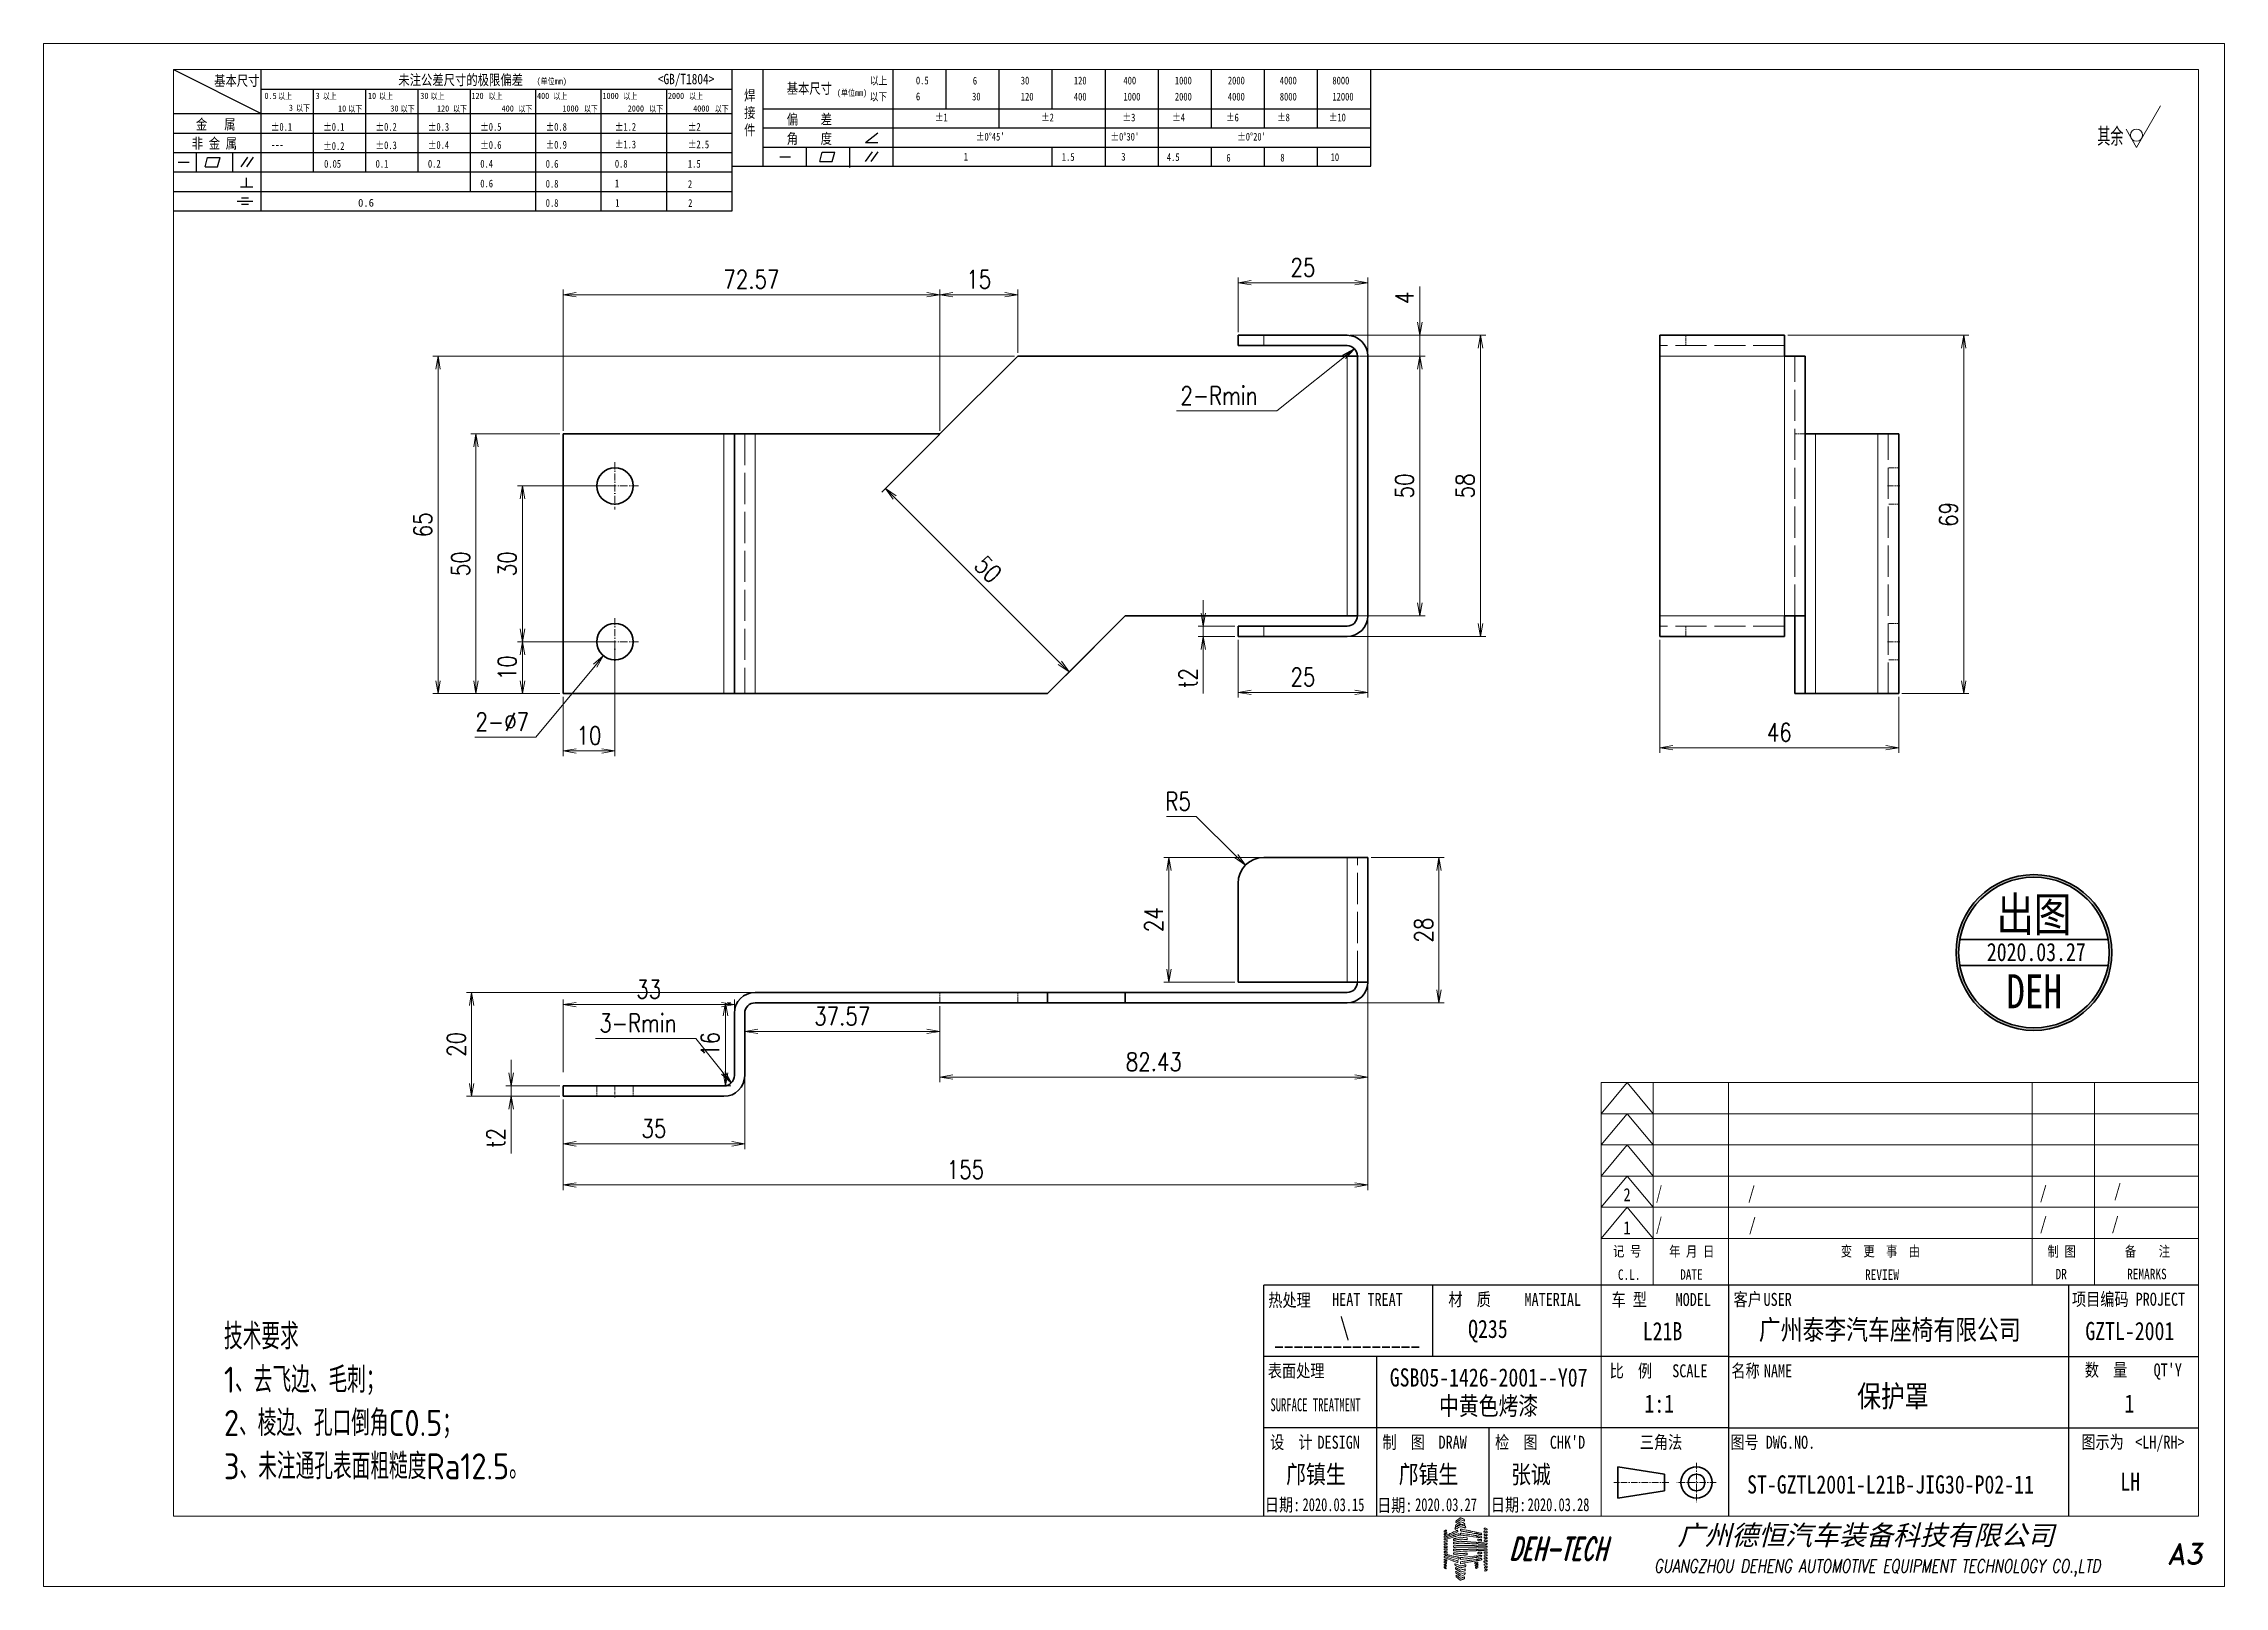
# Model space of a CAD drawing. Header units: millimetres. Extents: x 1333 to 44424, y -42879 to -1037.
# Drawn here: x 40241.7 to 40661.7, y -2148.1 to -1851.1 of the extents above; entities that cross this region are included whole.
import ezdxf
from ezdxf.enums import TextEntityAlignment as Align

# ---------------------------------------------------------------- set-up
doc = ezdxf.new("R2010")
doc.units = ezdxf.units.MM
doc.header["$LTSCALE"] = 0.5
for name, pattern in [('AM_ISO02W050x2', [3.75, 3, -0.75]), ('AM_ISO08W050x2', [9, 6, -0.75, 1.5, -0.75]), ('CENTER', [2, 1.25, -0.25, 0.25, -0.25]), ('DASHDOT', [18.5, 12, -3, 0.5, -3]), ('DASHED', [15, 12, -3]), ('DOT2', [0.125, 0, -0.125])]:
    doc.linetypes.add(name, pattern=pattern)
for name, color, linetype, lineweight in [('中心线', 2, 'AM_ISO08W050x2', 18), ('印章专用-出图', 1, 'Continuous', 80), ('图框', 7, 'Continuous', 18), ('标注线', 3, 'Continuous', 18), ('热处理', 7, 'Continuous', 20), ('粗实线', 7, 'Continuous', 35), ('粗虚线', 6, 'AM_ISO02W050x2', 35), ('虚线', 1, 'AM_ISO02W050x2', 18)]:
    doc.layers.add(name, color=color, linetype=linetype, lineweight=lineweight)
for name, color, linetype in [('图\\M+19E79\\M+195B6\\M+18E9A', 7, 'Continuous'), ('图号', 7, 'Continuous'), ('图名', 7, 'Continuous'), ('数量', 7, 'Continuous'), ('材质', 7, 'Continuous'), ('表面处理', 7, 'Continuous'), ('车型', 7, 'Continuous')]:
    doc.layers.add(name, color=color, linetype=linetype)
doc.layers.add('打印-禁用', color=7, linetype='Continuous', lineweight=15, plot=False)
doc.styles.add('DIM', font='romans.shx', dxfattribs={"width": 0.8, "bigfont": 'bigfont.shx'})
doc.styles.add('STYLE1', font='')
doc.styles.add('国标', font='simfang.ttf', dxfattribs={"width": 0.8})
doc.styles.add('机械长仿宋', font='gbenor.shx', dxfattribs={"height": 1, "bigfont": 'gbcbig.shx'})
doc.styles.add('标题\\M+18E9A', font='romand.shx', dxfattribs={"oblique": 10, "bigfont": 'bigfont.shx'})
doc.styles.get('STYLE1').set_extended_font_data('SimSun')
doc.dimstyles.new('DEH 1-1', dxfattribs={"dimtxt": 3.5, "dimasz": 2.5, "dimexe": 1, "dimexo": 0.625, "dimgap": 1.2, "dimtad": 1, "dimtoh": 1, "dimdsep": 46, "dimtxsty": 'DIM', "dimblk": 'OPEN', "dimcen": 0, "dimclrd": 8, "dimclre": 8, "dimclrt": 2, "dimazin": 2, "dimtfac": 0.5, "dimtmove": 0, "dimatfit": 3, "dimldrblk": 'OPEN', "dimfxl": 0, "dimtolj": 2, "dimlwd": 18, "dimlwe": 18, "dimarcsym": 0})
doc.dimstyles.new('DEH 1-1$0', dxfattribs={"dimtxt": 3.5, "dimasz": 2.5, "dimexe": 1, "dimexo": 0.625, "dimgap": 1.2, "dimtad": 1, "dimzin": 9, "dimdsep": 46, "dimtxsty": 'DIM', "dimblk": 'OPEN', "dimcen": 0, "dimclrd": 8, "dimclre": 8, "dimclrt": 2, "dimazin": 2, "dimtfac": 0.5, "dimtmove": 0, "dimatfit": 3, "dimldrblk": 'OPEN', "dimfxl": 0, "dimtolj": 2, "dimlwd": 18, "dimlwe": 18, "dimarcsym": 0})
doc.dimstyles.new('DEH 1-1$3', dxfattribs={"dimtxt": 3.5, "dimasz": 2.5, "dimexe": 1, "dimexo": 0.625, "dimgap": 1.2, "dimtad": 1, "dimtoh": 1, "dimdsep": 46, "dimtxsty": 'DIM', "dimblk": 'OPEN', "dimcen": 0, "dimclrd": 8, "dimclre": 8, "dimclrt": 2, "dimazin": 2, "dimtfac": 0.5, "dimtofl": 0, "dimtmove": 0, "dimatfit": 3, "dimldrblk": 'OPEN', "dimfxl": 0, "dimtolj": 2, "dimlwd": 18, "dimlwe": 18, "dimarcsym": 0})
doc.dimstyles.new('DEH 1-1$4', dxfattribs={"dimtxt": 3.5, "dimasz": 2.5, "dimexe": 1, "dimexo": 0.625, "dimgap": 1.2, "dimtad": 1, "dimtoh": 1, "dimdsep": 46, "dimtxsty": 'DIM', "dimblk": 'OPEN', "dimcen": 0, "dimclrd": 8, "dimclre": 8, "dimclrt": 2, "dimazin": 2, "dimtfac": 0.5, "dimtofl": 0, "dimtmove": 0, "dimatfit": 3, "dimldrblk": 'OPEN', "dimfxl": 0, "dimtolj": 2, "dimlwd": 18, "dimlwe": 18, "dimarcsym": 0})

msp = doc.modelspace()

# ---------------------------------------------------------------- texts
at = {"layer": '图\\M+19E79\\M+195B6\\M+18E9A', "color": 3, "style": '国标'}
for s, height, width, p in [('/', 2.5, 0.8, (40640.479, -2073.119)), ('2', 2.5, 0.8, (40546.011, -2073.904)), ('/', 2.5, 0.705904, (40552.243, -2073.588)), ('/', 2.5, 0.8, (40569.979, -2073.588)), ('/', 2.5, 0.8, (40626.184, -2073.49)), ('1', 2.5, 0.8, (40546, -2080.264)), ('/', 2.5, 0.705904, (40552.243, -2079.588)), ('/', 2.5, 0.8, (40570.151, -2079.673)), ('/', 2.5, 0.8, (40626.184, -2079.49)), ('/', 2.5, 0.8, (40640.015, -2079.479)), ('广州泰李汽车座椅有限公司', 3.85, 0.8, (40572.078, -2100.58)), ('GZTL-2001', 3.5, 0.8, (40634.951, -2100.651)), ('1:1', 3.5, 0.8, (40550.034, -2114.628)), ('邝镇生', 3.5, 0.8, (40481.032, -2128.244)), ('邝镇生', 3.5, 0.8, (40502.712, -2128.244)), ('张诚', 3.5, 0.8, (40524.372, -2128.244)), ('2020.03.15', 2.5, 0.7, (40484.197, -2133.581)), ('2020.03.27', 2.5, 0.7, (40505.877, -2133.581)), ('2020.03.28', 2.5, 0.7, (40527.537, -2133.581))]:
    msp.add_text(s, height=height, dxfattribs=dict(at, width=width)).set_placement(p)
at = {"layer": '图\\M+19E79\\M+195B6\\M+18E9A', "color": 3, "style": '国标', "width": 0.8}
msp.add_text('LH', height=3.5, dxfattribs=at).set_placement((40643.605, -2129.644), align=Align.CENTER)
at = {"layer": '图号', "color": 3, "style": '国标', "width": 0.8}
msp.add_text('ST-GZTL2001-L21B-JIG30-P02-11', height=3.5, dxfattribs=at).set_placement((40569.813, -2130.187))
at = {"layer": '图名', "color": 3, "style": '国标', "width": 0.8}
msp.add_text('保护罩', height=4.2, dxfattribs=at).set_placement((40597.886, -2113.547), align=Align.CENTER)
at = {"layer": '数量', "color": 3, "style": '国标', "width": 0.8}
msp.add_text('1', height=3.5, dxfattribs=at).set_placement((40643.451, -2114.612), align=Align.CENTER)
at = {"layer": '材质', "color": 3, "style": '国标', "width": 0.8}
msp.add_text('Q235', height=3.5, dxfattribs=at).set_placement((40519.892, -2100.241), align=Align.CENTER)
at = {"layer": '标注线', "color": 2, "char_height": 3.5, "attachment_point": 9, "style": 'DIM'}
for s, insert in [('\\A2;2-Rmin', (40475.55, -1920.571)), ('3-Rmin', (40363.648, -2041.371))]:
    msp.add_mtext(s, dxfattribs=dict(at, insert=insert))
at = {"layer": '标注线', "color": 2, "insert": (40276.463, -2127.444), "char_height": 5, "width": 114.82461, "attachment_point": 7, "style": '机械长仿宋'}
msp.add_mtext('\\A2;技术要求\\P1、去飞边、毛刺；\\P2、棱边、孔口倒角C0.5；\\P3、未注通孔表面粗糙度Ra12.5。', dxfattribs=at)
at = {"layer": '热处理', "color": 3, "style": '国标', "width": 0.8}
msp.add_text('\\', height=3.5, dxfattribs=at).set_placement((40492.313, -2099.864), align=Align.CENTER)
at = {"layer": '表面处理', "color": 3, "style": '国标', "width": 0.8}
for s, p in [('GSB05-1426-2001--Y07', (40520.034, -2109.592)), ('中黄色烤漆', (40520.034, -2115.069))]:
    msp.add_text(s, height=3.5, dxfattribs=at).set_placement(p, align=Align.CENTER)
at = {"layer": '车型', "color": 3, "style": '国标', "width": 0.8}
msp.add_text('L21B', height=3.5, dxfattribs=at).set_placement((40553.528, -2100.68), align=Align.CENTER)

# ---------------------------------------------------------------- blocks, each defined once
blk = doc.blocks.new('GZDEH零件A3图框V01版')
at = {"lineweight": 5}
for p, q in [((3129.32, -1835.39), (3129.31, -1835.43)), ((3129.33, -1835.3), (3129.32, -1835.39)), ((3129.34, -1835.26), (3129.33, -1835.3)), ((3129.35, -1835.17), (3129.34, -1835.26)), ((3129.5, -1835.07), (3129.35, -1835.17)), ((3129.39, -1834.94), (3129.41, -1834.81)), ((3129.49, -1834.91), (3129.39, -1834.94)), ((3129.41, -1834.81), (3129.42, -1834.75)), ((3129.42, -1834.75), (3129.45, -1834.63)), ((3129.45, -1834.63), (3129.57, -1834.55)), ((3129.46, -1834.14), (3129.48, -1834.12)), ((3129.47, -1834.17), (3129.46, -1834.14)), ((3129.49, -1834.18), (3129.47, -1834.17)), ((3129.48, -1834.02), (3129.49, -1833.97)), ((3129.48, -1834.12), (3129.48, -1834.02)), ((3129.49, -1833.97), (3129.51, -1833.87)), ((3129.52, -1834.18), (3129.49, -1834.18)), ((3129.54, -1834.89), (3129.49, -1834.91)), ((3129.49, -1835.41), (3129.55, -1835.37)), ((3129.57, -1835.03), (3129.5, -1835.07)), ((3129.51, -1833.87), (3129.82, -1833.63)), ((3129.53, -1834.18), (3129.52, -1834.18)), ((3129.56, -1834.17), (3129.53, -1834.18)), ((3129.63, -1834.84), (3129.54, -1834.89)), ((3129.55, -1835.37), (3129.67, -1835.29)), ((3129.85, -1833.95), (3129.56, -1834.17)), ((3129.57, -1834.55), (3129.62, -1834.51)), ((3129.72, -1834.94), (3129.57, -1835.03)), ((3129.62, -1834.51), (3129.73, -1834.41)), ((3129.81, -1834.71), (3129.63, -1834.84)), ((3129.67, -1835.29), (3129.72, -1835.3)), ((3129.82, -1834.89), (3129.72, -1834.94)), ((3129.72, -1835.3), (3129.76, -1835.29)), ((3129.73, -1834.41), (3129.76, -1834.42)), ((3129.76, -1834.42), (3129.79, -1834.4)), ((3129.76, -1835.29), (3129.79, -1835.25)), ((3129.79, -1834.4), (3129.8, -1834.38)), ((3129.79, -1835.25), (3129.8, -1835.24)), ((3129.8, -1834.38), (3129.86, -1834.34)), ((3129.8, -1835.24), (3129.81, -1835.24)), ((3129.9, -1834.65), (3129.81, -1834.71)), ((3129.81, -1835.24), (3129.82, -1835.23)), ((3129.82, -1833.63), (3129.97, -1833.5)), ((3129.87, -1834.87), (3129.82, -1834.89)), ((3129.82, -1835.23), (3130.01, -1835.13)), ((3129.99, -1833.84), (3129.85, -1833.95)), ((3129.86, -1834.34), (3129.89, -1834.32)), ((3129.96, -1834.82), (3129.87, -1834.87)), ((3129.89, -1834.32), (3129.94, -1834.28)), ((3130.09, -1834.54), (3129.9, -1834.65)), ((3129.94, -1834.28), (3130.01, -1834.25)), ((3130.08, -1834.74), (3129.96, -1834.82)), ((3129.97, -1833.5), (3130.28, -1833.26)), ((3130.28, -1833.62), (3129.99, -1833.84)), ((3130.01, -1834.25), (3130.04, -1834.23)), ((3130.01, -1835.13), (3130.11, -1835.09)), ((3130.04, -1834.23), (3130.09, -1834.18)), ((3130.15, -1834.71), (3130.08, -1834.74)), ((3130.09, -1834.18), (3130.15, -1834.15)), ((3130.14, -1834.5), (3130.09, -1834.54)), ((3130.11, -1835.09), (3130.3, -1834.99)), ((3130.17, -1834.48), (3130.14, -1834.5)), ((3130.15, -1834.15), (3130.18, -1834.13)), ((3130.27, -1834.64), (3130.15, -1834.71)), ((3130.23, -1834.45), (3130.17, -1834.48)), ((3130.18, -1834.13), (3130.23, -1834.09)), ((3130.23, -1834.09), (3130.26, -1834.08)), ((3130.27, -1834.41), (3130.23, -1834.45)), ((3130.26, -1834.08), (3130.27, -1834.07)), ((3130.27, -1834.07), (3130.28, -1834.05)), ((3130.32, -1834.4), (3130.27, -1834.41)), ((3130.33, -1834.61), (3130.27, -1834.64)), ((3130.28, -1833.26), (3130.35, -1833.26)), ((3130.34, -1833.62), (3130.28, -1833.62)), ((3130.28, -1834.05), (3130.63, -1834.12)), ((3130.3, -1834.99), (3130.39, -1834.98)), ((3130.38, -1834.42), (3130.32, -1834.4)), ((3130.38, -1834.61), (3130.33, -1834.61)), ((3130.37, -1833.62), (3130.34, -1833.62)), ((3130.35, -1833.26), (3130.39, -1833.27)), ((3130.42, -1833.66), (3130.37, -1833.62)), ((3130.69, -1834.53), (3130.38, -1834.42)), ((3130.44, -1834.63), (3130.38, -1834.61)), ((3130.39, -1833.27), (3130.45, -1833.3)), ((3130.39, -1834.98), (3130.44, -1834.98)), ((3130.62, -1833.72), (3130.42, -1833.66)), ((3130.67, -1834.69), (3130.44, -1834.63)), ((3130.44, -1834.98), (3130.54, -1835)), ((3130.45, -1833.3), (3130.65, -1833.36)), ((3130.54, -1835), (3130.71, -1835.06)), ((3130.73, -1833.76), (3130.62, -1833.72)), ((3130.63, -1834.12), (3130.81, -1834.18)), ((3130.65, -1833.36), (3130.76, -1833.4)), ((3130.79, -1834.72), (3130.67, -1834.69)), ((3130.85, -1834.57), (3130.69, -1834.53)), ((3130.71, -1835.06), (3130.79, -1835.08)), ((3130.93, -1833.82), (3130.73, -1833.76)), ((3130.76, -1833.4), (3130.95, -1833.5)), ((3131.02, -1834.78), (3130.79, -1834.72)), ((3130.79, -1835.08), (3130.97, -1835.11)), ((3130.81, -1834.18), (3131.14, -1834.33)), ((3131.17, -1834.65), (3130.85, -1834.57)), ((3130.97, -1833.84), (3130.93, -1833.82)), ((3130.95, -1833.5), (3131, -1833.5)), ((3131, -1833.85), (3130.97, -1833.84)), ((3130.97, -1835.11), (3131.1, -1835.14)), ((3131, -1833.5), (3131.02, -1833.51)), ((3131.05, -1833.87), (3131, -1833.85)), ((3131.02, -1833.51), (3131.07, -1833.52)), ((3131.12, -1834.81), (3131.02, -1834.78)), ((3131.06, -1833.89), (3131.05, -1833.87)), ((3131.1, -1833.88), (3131.06, -1833.89)), ((3131.07, -1833.52), (3131.11, -1833.65)), ((3131.11, -1833.86), (3131.1, -1833.88)), ((3131.1, -1835.14), (3131.17, -1835.16)), ((3131.11, -1833.65), (3131.11, -1833.73)), ((3131.11, -1833.73), (3131.11, -1833.86)), ((3131.17, -1834.82), (3131.12, -1834.81)), ((3131.14, -1834.33), (3131.15, -1834.38)), ((3131.15, -1834.38), (3131.16, -1834.41)), ((3131.16, -1834.41), (3131.19, -1834.46)), ((3131.2, -1834.58), (3131.17, -1834.65)), ((3131.28, -1834.83), (3131.17, -1834.82)), ((3131.17, -1835.16), (3131.3, -1835.19)), ((3131.19, -1834.46), (3131.2, -1834.54)), ((3131.2, -1834.54), (3131.2, -1834.58)), ((3131.3, -1834.86), (3131.28, -1834.83)), ((3131.31, -1834.87), (3131.3, -1834.86)), ((3131.3, -1835.19), (3131.33, -1835.19)), ((3131.34, -1834.88), (3131.31, -1834.87)), ((3131.33, -1835.19), (3131.34, -1835.19)), ((3131.35, -1834.97), (3131.34, -1834.88)), ((3131.34, -1835.19), (3131.36, -1835.17)), ((3131.36, -1835.01), (3131.35, -1834.97)), ((3131.38, -1835.1), (3131.36, -1835.01)), ((3131.36, -1835.17), (3131.37, -1835.14)), ((3131.37, -1835.13), (3131.38, -1835.1)), ((3131.37, -1835.14), (3131.37, -1835.13)), ((3135, -1835.23), (3134.95, -1835.31)), ((3134.95, -1835.31), (3134.95, -1835.37)), ((3134.95, -1835.37), (3134.98, -1835.46)), ((3135.18, -1835.25), (3135, -1835.23)), ((3135.28, -1835.28), (3135.18, -1835.25)), ((3135.45, -1835.35), (3135.28, -1835.28)), ((3135.49, -1835.43), (3135.45, -1835.35)), ((3127.23, -1835.85), (3127.21, -1835.92)), ((3127.21, -1835.92), (3127.22, -1835.96)), ((3127.24, -1836.82), (3127.21, -1836.9)), ((3127.21, -1836.9), (3127.22, -1836.95)), ((3127.22, -1838.33), (3127.21, -1838.38)), ((3127.21, -1838.38), (3127.24, -1838.45)), ((3127.22, -1838.82), (3127.21, -1838.87)), ((3127.21, -1838.87), (3127.24, -1838.93)), ((3127.22, -1839.31), (3127.21, -1839.37)), ((3127.21, -1839.37), (3127.24, -1839.44)), ((3127.22, -1835.96), (3127.25, -1836.02)), ((3127.22, -1836.95), (3127.25, -1837.02)), ((3127.23, -1837.3), (3127.22, -1837.38)), ((3127.22, -1837.38), (3127.22, -1837.42)), ((3127.22, -1837.42), (3127.25, -1837.5)), ((3127.23, -1837.82), (3127.22, -1837.89)), ((3127.22, -1837.89), (3127.22, -1837.93)), ((3127.22, -1837.93), (3127.25, -1838)), ((3127.25, -1838.26), (3127.22, -1838.33)), ((3127.25, -1838.75), (3127.22, -1838.82)), ((3127.25, -1839.25), (3127.22, -1839.31)), ((3127.29, -1835.8), (3127.23, -1835.85)), ((3127.24, -1836.34), (3127.23, -1836.36)), ((3127.23, -1836.36), (3127.23, -1836.42)), ((3127.23, -1836.42), (3127.23, -1836.45)), ((3127.23, -1836.45), (3127.23, -1836.51)), ((3127.23, -1836.51), (3127.33, -1836.51)), ((3127.36, -1837.25), (3127.23, -1837.3)), ((3127.26, -1837.77), (3127.23, -1837.82)), ((3127.25, -1836.34), (3127.24, -1836.34)), ((3127.61, -1836.62), (3127.24, -1836.82)), ((3127.24, -1838.45), (3127.25, -1838.46)), ((3127.24, -1838.93), (3127.25, -1838.94)), ((3127.24, -1839.44), (3127.33, -1839.46)), ((3127.25, -1836.02), (3127.26, -1836.03)), ((3127.27, -1836.32), (3127.25, -1836.34)), ((3127.25, -1837.02), (3127.39, -1836.98)), ((3127.25, -1837.5), (3127.42, -1837.46)), ((3127.25, -1838), (3127.47, -1837.96)), ((3127.34, -1838.25), (3127.25, -1838.26)), ((3127.25, -1838.46), (3127.26, -1838.47)), ((3127.25, -1838.48), (3127.48, -1838.47)), ((3127.26, -1838.47), (3127.25, -1838.48)), ((3127.41, -1838.74), (3127.25, -1838.75)), ((3127.25, -1838.94), (3127.26, -1838.95)), ((3127.26, -1838.95), (3127.25, -1838.96)), ((3127.25, -1838.96), (3127.47, -1838.96)), ((3127.47, -1839.25), (3127.25, -1839.25)), ((3127.26, -1836.03), (3127.27, -1836.03)), ((3127.29, -1837.75), (3127.26, -1837.77)), ((3127.27, -1836.03), (3127.28, -1836.03)), ((3127.42, -1836.21), (3127.27, -1836.32)), ((3127.28, -1836.03), (3127.44, -1835.95)), ((3127.32, -1835.77), (3127.29, -1835.8)), ((3127.35, -1837.75), (3127.29, -1837.75)), ((3127.4, -1835.73), (3127.32, -1835.77)), ((3127.33, -1836.51), (3127.39, -1836.49)), ((3127.33, -1839.46), (3127.38, -1839.46)), ((3127.38, -1838.24), (3127.34, -1838.25)), ((3127.5, -1837.71), (3127.35, -1837.75)), ((3127.43, -1837.22), (3127.36, -1837.25)), ((3127.47, -1838.23), (3127.38, -1838.24)), ((3127.38, -1839.46), (3127.47, -1839.48)), ((3127.39, -1836.49), (3127.47, -1836.43)), ((3127.39, -1836.98), (3127.46, -1836.95)), ((3127.47, -1835.66), (3127.4, -1835.73)), ((3127.49, -1838.73), (3127.41, -1838.74)), ((3127.51, -1836.16), (3127.42, -1836.21)), ((3127.42, -1837.46), (3127.5, -1837.44)), ((3127.57, -1837.17), (3127.43, -1837.22)), ((3127.44, -1835.95), (3127.52, -1835.9)), ((3127.46, -1836.95), (3127.59, -1836.88)), ((3127.52, -1835.63), (3127.47, -1835.65)), ((3127.47, -1836.43), (3127.57, -1836.39)), ((3127.47, -1837.96), (3127.58, -1837.94)), ((3127.6, -1838.19), (3127.47, -1838.23)), ((3127.47, -1838.96), (3127.58, -1838.96)), ((3127.57, -1839.25), (3127.47, -1839.25)), ((3127.47, -1839.48), (3127.58, -1839.48)), ((3127.48, -1838.47), (3127.59, -1838.46)), ((3127.65, -1838.72), (3127.49, -1838.73)), ((3127.5, -1837.44), (3127.66, -1837.39)), ((3127.58, -1837.69), (3127.5, -1837.71)), ((3127.69, -1836.08), (3127.51, -1836.16)), ((3127.61, -1835.62), (3127.52, -1835.63)), ((3127.52, -1835.9), (3127.66, -1835.78)), ((3127.57, -1836.39), (3127.63, -1836.36)), ((3127.68, -1837.13), (3127.57, -1837.17)), ((3127.78, -1839.25), (3127.57, -1839.25)), ((3127.73, -1837.65), (3127.58, -1837.69)), ((3127.58, -1837.94), (3127.78, -1837.87)), ((3127.58, -1838.96), (3127.81, -1838.96)), ((3127.58, -1839.48), (3127.63, -1839.48)), ((3127.59, -1836.88), (3127.69, -1836.85)), ((3127.59, -1838.46), (3127.81, -1838.41)), ((3127.67, -1838.19), (3127.6, -1838.19)), ((3127.67, -1835.66), (3127.61, -1835.62)), ((3127.8, -1836.53), (3127.61, -1836.62)), ((3127.63, -1836.36), (3127.71, -1836.29)), ((3127.63, -1839.48), (3127.73, -1839.48)), ((3127.7, -1838.72), (3127.65, -1838.72)), ((3127.66, -1835.78), (3127.68, -1835.72)), ((3127.66, -1837.39), (3127.78, -1837.35)), ((3127.68, -1835.72), (3127.67, -1835.67)), ((3127.81, -1838.19), (3127.67, -1838.19)), ((3127.74, -1837.11), (3127.68, -1837.13)), ((3127.72, -1836.16), (3127.69, -1836.08)), ((3127.69, -1836.85), (3127.74, -1836.83)), ((3127.73, -1838.72), (3127.7, -1838.72)), ((3127.71, -1836.29), (3127.72, -1836.2)), ((3127.72, -1836.2), (3127.72, -1836.16)), ((3127.75, -1837.63), (3127.73, -1837.65)), ((3127.78, -1838.73), (3127.73, -1838.72)), ((3127.73, -1839.48), (3127.73, -1839.49)), ((3127.73, -1839.49), (3127.73, -1839.5)), ((3127.73, -1839.5), (3127.73, -1839.51)), ((3127.73, -1839.51), (3127.76, -1839.51)), ((3127.74, -1836.83), (3127.83, -1836.79)), ((3127.85, -1837.08), (3127.74, -1837.11)), ((3127.78, -1837.64), (3127.75, -1837.63)), ((3127.76, -1839.51), (3127.78, -1839.51)), ((3127.78, -1837.35), (3127.83, -1837.33)), ((3127.79, -1837.66), (3127.78, -1837.64)), ((3127.78, -1837.87), (3127.82, -1837.8)), ((3127.81, -1838.79), (3127.78, -1838.73)), ((3127.81, -1839.34), (3127.78, -1839.25)), ((3127.78, -1839.51), (3127.81, -1839.48)), ((3127.82, -1837.74), (3127.79, -1837.66)), ((3128.19, -1836.38), (3127.8, -1836.53)), ((3127.81, -1838.28), (3127.81, -1838.19)), ((3127.81, -1838.32), (3127.81, -1838.28)), ((3127.81, -1838.41), (3127.81, -1838.32)), ((3127.81, -1838.82), (3127.81, -1838.79)), ((3127.82, -1838.89), (3127.81, -1838.82)), ((3127.81, -1838.91), (3127.82, -1838.89)), ((3127.81, -1838.93), (3127.81, -1838.91)), ((3127.81, -1838.96), (3127.81, -1838.93)), ((3127.82, -1839.39), (3127.81, -1839.34)), ((3127.81, -1839.48), (3127.82, -1839.39)), ((3127.82, -1837.8), (3127.82, -1837.74)), ((3127.83, -1836.79), (3127.95, -1836.75)), ((3127.83, -1837.33), (3127.95, -1837.29)), ((3127.87, -1837.07), (3127.85, -1837.08)), ((3127.88, -1837.06), (3127.87, -1837.07)), ((3127.9, -1837.05), (3127.88, -1837.06)), ((3128.05, -1837), (3127.9, -1837.05)), ((3127.95, -1836.75), (3128.01, -1836.72)), ((3127.95, -1837.29), (3128.36, -1837.17)), ((3128.01, -1836.72), (3128.12, -1836.66)), ((3128.12, -1836.98), (3128.05, -1837)), ((3128.12, -1836.66), (3128.17, -1836.66)), ((3128.26, -1836.93), (3128.12, -1836.98)), ((3128.17, -1836.66), (3128.2, -1836.65)), ((3128.28, -1836.33), (3128.19, -1836.38)), ((3128.2, -1836.65), (3128.24, -1836.62)), ((3128.24, -1836.62), (3128.5, -1836.52)), ((3128.28, -1836.92), (3128.26, -1836.93)), ((3128.33, -1836.31), (3128.28, -1836.33)), ((3128.29, -1836.92), (3128.28, -1836.92)), ((3128.31, -1836.91), (3128.29, -1836.92)), ((3128.48, -1836.85), (3128.31, -1836.91)), ((3128.43, -1836.26), (3128.33, -1836.31)), ((3128.36, -1837.17), (3128.57, -1837.1)), ((3128.84, -1836.08), (3128.43, -1836.26)), ((3128.57, -1836.82), (3128.48, -1836.85)), ((3128.5, -1836.52), (3128.63, -1836.46)), ((3128.74, -1836.76), (3128.57, -1836.82)), ((3128.57, -1837.1), (3128.98, -1836.98)), ((3128.63, -1836.46), (3128.88, -1836.36)), ((3128.76, -1836.75), (3128.74, -1836.76)), ((3128.77, -1836.75), (3128.76, -1836.75)), ((3128.79, -1836.74), (3128.77, -1836.75)), ((3128.9, -1836.7), (3128.79, -1836.74)), ((3129.05, -1835.99), (3128.84, -1836.08)), ((3128.88, -1836.36), (3129.01, -1836.32)), ((3128.96, -1836.68), (3128.9, -1836.7)), ((3129.08, -1836.64), (3128.96, -1836.68)), ((3128.98, -1836.98), (3129.09, -1836.94)), ((3129.01, -1839.4), (3129, -1839.47)), ((3129, -1839.47), (3129.04, -1839.56)), ((3129.01, -1836.32), (3129.06, -1836.29)), ((3129.05, -1839.32), (3129.01, -1839.4)), ((3129.05, -1837.33), (3129.02, -1837.42)), ((3129.02, -1837.42), (3129.02, -1837.47)), ((3129.02, -1837.47), (3129.04, -1837.57)), ((3129.05, -1838), (3129.02, -1838.09)), ((3129.02, -1838.09), (3129.02, -1838.15)), ((3129.02, -1838.15), (3129.04, -1838.24)), ((3129.05, -1838.65), (3129.02, -1838.74)), ((3129.02, -1838.74), (3129.02, -1838.79)), ((3129.02, -1838.79), (3129.04, -1838.89)), ((3129.04, -1837.57), (3129.05, -1837.58)), ((3129.04, -1838.24), (3129.06, -1838.26)), ((3129.04, -1838.89), (3129.06, -1838.91)), ((3129.04, -1839.56), (3129.05, -1839.57)), ((3129.46, -1835.81), (3129.05, -1835.99)), ((3129.13, -1837.3), (3129.05, -1837.33)), ((3129.05, -1837.58), (3129.06, -1837.6)), ((3129.06, -1837.6), (3129.05, -1837.62)), ((3129.05, -1837.62), (3129.08, -1837.61)), ((3129.09, -1837.97), (3129.05, -1838)), ((3129.13, -1838.64), (3129.05, -1838.65)), ((3129.24, -1839.32), (3129.05, -1839.32)), ((3129.05, -1839.57), (3129.06, -1839.59)), ((3129.06, -1839.59), (3129.05, -1839.6)), ((3129.05, -1839.6), (3129.07, -1839.59)), ((3129.06, -1836.29), (3129.17, -1836.23)), ((3129.06, -1838.26), (3129.07, -1838.27)), ((3129.06, -1838.91), (3129.06, -1838.93)), ((3129.06, -1838.93), (3129.08, -1838.96)), ((3129.07, -1838.27), (3129.09, -1838.29)), ((3129.07, -1839.59), (3129.1, -1839.61)), ((3129.09, -1836.63), (3129.08, -1836.64)), ((3129.08, -1837.61), (3129.1, -1837.61)), ((3129.08, -1838.96), (3129.18, -1838.96)), ((3129.1, -1836.63), (3129.09, -1836.63)), ((3129.09, -1836.94), (3129.15, -1836.92)), ((3129.12, -1837.96), (3129.09, -1837.97)), ((3129.09, -1838.27), (3129.11, -1838.26)), ((3129.09, -1838.29), (3129.09, -1838.27)), ((3129.12, -1836.62), (3129.1, -1836.63)), ((3129.1, -1837.61), (3129.12, -1837.6)), ((3129.11, -1838.26), (3129.12, -1838.27)), ((3129.24, -1836.58), (3129.12, -1836.62)), ((3129.12, -1837.6), (3129.22, -1837.58)), ((3129.17, -1837.96), (3129.12, -1837.96)), ((3129.12, -1838.27), (3129.3, -1838.26)), ((3129.16, -1837.28), (3129.13, -1837.3)), ((3129.17, -1838.64), (3129.13, -1838.64)), ((3129.15, -1836.92), (3129.27, -1836.88)), ((3129.24, -1837.27), (3129.16, -1837.28)), ((3129.17, -1836.23), (3129.22, -1836.23)), ((3129.29, -1837.94), (3129.17, -1837.96)), ((3129.24, -1838.63), (3129.17, -1838.64)), ((3129.18, -1838.96), (3129.23, -1838.96)), ((3129.22, -1836.23), (3129.25, -1836.22)), ((3129.22, -1837.58), (3129.27, -1837.57)), ((3129.23, -1838.96), (3129.34, -1838.96)), ((3129.3, -1836.56), (3129.24, -1836.58)), ((3129.31, -1837.23), (3129.24, -1837.27)), ((3129.59, -1838.61), (3129.24, -1838.63)), ((3129.34, -1839.32), (3129.24, -1839.32)), ((3129.25, -1836.22), (3129.29, -1836.19)), ((3129.27, -1836.88), (3129.4, -1836.85)), ((3129.27, -1837.57), (3129.36, -1837.56)), ((3129.29, -1836.19), (3129.52, -1836.1)), ((3129.34, -1837.93), (3129.29, -1837.94)), ((3129.41, -1836.52), (3129.3, -1836.56)), ((3129.3, -1838.26), (3129.38, -1838.25)), ((3129.31, -1835.43), (3129.32, -1835.45)), ((3129.36, -1837.23), (3129.31, -1837.23)), ((3129.32, -1835.45), (3129.35, -1835.48)), ((3129.46, -1837.91), (3129.34, -1837.93)), ((3129.34, -1838.94), (3129.34, -1838.93)), ((3129.34, -1838.93), (3131, -1838.93)), ((3129.34, -1838.95), (3129.34, -1838.94)), ((3129.34, -1838.96), (3129.34, -1838.95)), ((3129.53, -1839.32), (3129.34, -1839.32)), ((3129.35, -1835.48), (3129.49, -1835.41)), ((3129.44, -1837.23), (3129.36, -1837.23)), ((3129.36, -1837.56), (3129.4, -1837.55)), ((3129.38, -1838.25), (3129.56, -1838.23)), ((3129.4, -1836.85), (3129.47, -1836.83)), ((3129.4, -1837.55), (3129.42, -1837.54)), ((3129.43, -1836.52), (3129.41, -1836.52)), ((3129.42, -1837.54), (3129.46, -1837.53)), ((3129.44, -1836.51), (3129.43, -1836.52)), ((3129.46, -1836.5), (3129.44, -1836.51)), ((3129.5, -1837.2), (3129.44, -1837.23)), ((3129.56, -1835.76), (3129.46, -1835.81)), ((3129.63, -1836.44), (3129.46, -1836.5)), ((3129.46, -1837.53), (3129.6, -1837.5)), ((3129.53, -1837.91), (3129.46, -1837.91)), ((3129.47, -1836.83), (3129.6, -1836.79)), ((3129.53, -1837.18), (3129.5, -1837.2)), ((3129.52, -1836.1), (3129.64, -1836.05)), ((3129.6, -1837.17), (3129.53, -1837.18)), ((3129.56, -1837.91), (3129.53, -1837.91)), ((3129.53, -1839.33), (3129.53, -1839.32)), ((3129.53, -1839.34), (3129.53, -1839.33)), ((3129.53, -1839.33), (3129.53, -1839.33)), ((3129.75, -1839.34), (3129.53, -1839.34)), ((3129.6, -1835.73), (3129.56, -1835.76)), ((3129.63, -1837.89), (3129.56, -1837.91)), ((3129.56, -1838.23), (3129.6, -1838.22)), ((3129.76, -1838.61), (3129.59, -1838.61)), ((3129.7, -1835.69), (3129.6, -1835.73)), ((3129.6, -1836.79), (3129.75, -1836.74)), ((3129.87, -1837.1), (3129.6, -1837.17)), ((3129.6, -1837.5), (3129.67, -1837.49)), ((3129.6, -1838.22), (3129.62, -1838.22)), ((3129.62, -1838.22), (3129.66, -1838.21)), ((3129.72, -1836.41), (3129.63, -1836.44)), ((3129.75, -1837.86), (3129.63, -1837.89)), ((3129.64, -1836.05), (3129.87, -1835.95)), ((3129.66, -1838.21), (3129.72, -1838.21)), ((3129.67, -1837.49), (3129.82, -1837.46)), ((3129.73, -1835.67), (3129.7, -1835.69)), ((3129.89, -1836.36), (3129.72, -1836.41)), ((3129.72, -1838.21), (3129.74, -1838.21)), ((3129.76, -1835.67), (3129.73, -1835.67)), ((3129.74, -1838.21), (3129.79, -1838.21)), ((3129.75, -1836.74), (3129.82, -1836.72)), ((3129.81, -1837.85), (3129.75, -1837.86)), ((3129.86, -1839.34), (3129.75, -1839.34)), ((3129.79, -1835.67), (3129.76, -1835.67)), ((3130.11, -1838.59), (3129.76, -1838.61)), ((3129.82, -1835.76), (3129.79, -1835.67)), ((3129.79, -1838.21), (3129.87, -1838.2)), ((3129.94, -1837.85), (3129.81, -1837.85)), ((3129.84, -1835.81), (3129.82, -1835.76)), ((3129.82, -1836.72), (3129.96, -1836.67)), ((3129.82, -1837.46), (3129.86, -1837.45)), ((3129.88, -1835.89), (3129.84, -1835.81)), ((3129.86, -1837.45), (3129.88, -1837.45)), ((3130.08, -1839.34), (3129.86, -1839.34)), ((3129.87, -1835.95), (3129.88, -1835.93)), ((3130.01, -1837.07), (3129.87, -1837.1)), ((3129.87, -1838.2), (3129.91, -1838.19)), ((3129.88, -1835.91), (3129.88, -1835.89)), ((3129.88, -1835.93), (3129.88, -1835.91)), ((3129.88, -1837.45), (3129.91, -1837.44)), ((3129.94, -1836.33), (3129.89, -1836.36)), ((3129.91, -1837.44), (3130.06, -1837.41)), ((3129.91, -1838.19), (3129.99, -1838.17)), ((3129.98, -1836.32), (3129.94, -1836.33)), ((3130.06, -1837.83), (3129.94, -1837.85)), ((3129.96, -1836.67), (3130.03, -1836.66)), ((3130.03, -1836.32), (3129.98, -1836.32)), ((3129.99, -1838.17), (3130.08, -1838.17)), ((3130.27, -1837), (3130.01, -1837.07)), ((3130.1, -1836.42), (3130.03, -1836.32)), ((3130.03, -1836.66), (3130.07, -1836.65)), ((3130.06, -1837.41), (3130.13, -1837.39)), ((3130.13, -1837.81), (3130.06, -1837.83)), ((3130.07, -1836.65), (3130.12, -1836.61)), ((3130.08, -1838.17), (3130.13, -1838.17)), ((3130.08, -1839.35), (3130.08, -1839.34)), ((3130.08, -1839.36), (3130.08, -1839.35)), ((3130.43, -1839.36), (3130.08, -1839.36)), ((3130.08, -1839.36), (3130.08, -1839.36)), ((3130.12, -1836.49), (3130.1, -1836.42)), ((3130.19, -1838.58), (3130.11, -1838.59)), ((3130.12, -1836.61), (3130.12, -1836.49)), ((3130.13, -1837.39), (3130.27, -1837.36)), ((3130.25, -1837.78), (3130.13, -1837.81)), ((3130.13, -1838.17), (3130.23, -1838.17)), ((3130.24, -1838.58), (3130.19, -1838.58)), ((3130.23, -1838.15), (3130.23, -1838.14)), ((3130.23, -1838.14), (3130.4, -1838.14)), ((3130.23, -1838.16), (3130.23, -1838.15)), ((3130.23, -1838.17), (3130.23, -1838.16)), ((3130.32, -1838.57), (3130.24, -1838.58)), ((3130.38, -1837.78), (3130.25, -1837.78)), ((3130.32, -1837), (3130.27, -1837)), ((3130.27, -1837.36), (3130.3, -1837.36)), ((3130.3, -1837.36), (3130.31, -1837.36)), ((3130.31, -1837.36), (3130.33, -1837.35)), ((3130.34, -1837), (3130.32, -1837)), ((3130.58, -1838.57), (3130.32, -1838.57)), ((3130.33, -1837.35), (3130.35, -1837.35)), ((3130.38, -1836.99), (3130.34, -1837)), ((3130.36, -1835.44), (3130.35, -1835.43)), ((3130.35, -1835.43), (3130.35, -1835.56)), ((3130.35, -1835.56), (3130.35, -1835.62)), ((3130.35, -1835.62), (3130.35, -1835.75)), ((3130.35, -1835.75), (3130.49, -1835.8)), ((3130.38, -1836.21), (3130.35, -1836.23)), ((3130.35, -1836.23), (3130.35, -1836.35)), ((3130.35, -1836.35), (3130.35, -1836.41)), ((3130.35, -1836.41), (3130.35, -1836.54)), ((3130.35, -1836.54), (3130.43, -1836.58)), ((3130.35, -1837.35), (3130.36, -1837.35)), ((3130.37, -1835.42), (3130.36, -1835.43)), ((3130.36, -1835.43), (3130.36, -1835.44)), ((3130.36, -1837.35), (3130.38, -1837.35)), ((3130.68, -1835.46), (3130.37, -1835.42)), ((3130.4, -1836.21), (3130.38, -1836.21)), ((3130.86, -1837.04), (3130.38, -1836.99)), ((3130.38, -1837.35), (3130.43, -1837.36)), ((3130.45, -1837.78), (3130.38, -1837.78)), ((3130.43, -1836.2), (3130.4, -1836.21)), ((3130.4, -1838.14), (3130.48, -1838.14)), ((3130.5, -1836.22), (3130.43, -1836.2)), ((3130.43, -1836.58), (3130.48, -1836.59)), ((3130.43, -1837.36), (3130.46, -1837.36)), ((3130.6, -1839.36), (3130.43, -1839.36)), ((3130.59, -1837.78), (3130.45, -1837.78)), ((3130.46, -1837.36), (3130.51, -1837.36)), ((3130.48, -1836.59), (3130.57, -1836.58)), ((3130.48, -1838.14), (3130.66, -1838.14)), ((3130.49, -1835.8), (3130.57, -1835.82)), ((3130.54, -1836.22), (3130.5, -1836.22)), ((3130.51, -1837.36), (3130.72, -1837.38)), ((3130.61, -1836.24), (3130.54, -1836.22)), ((3130.57, -1835.82), (3130.73, -1835.83)), ((3130.57, -1836.58), (3130.61, -1836.59)), ((3130.71, -1838.57), (3130.58, -1838.57)), ((3130.59, -1837.79), (3130.59, -1837.78)), ((3130.59, -1837.8), (3130.59, -1837.79)), ((3130.59, -1837.81), (3130.59, -1837.8)), ((3130.73, -1837.81), (3130.59, -1837.81)), ((3130.95, -1839.36), (3130.6, -1839.36)), ((3130.97, -1836.29), (3130.61, -1836.24)), ((3130.61, -1836.59), (3130.62, -1836.59)), ((3130.62, -1836.59), (3130.66, -1836.6)), ((3130.66, -1836.6), (3130.86, -1836.63)), ((3130.66, -1838.14), (3130.66, -1838.15)), ((3130.66, -1838.15), (3130.66, -1838.16)), ((3130.66, -1838.16), (3130.66, -1838.17)), ((3130.66, -1838.17), (3130.85, -1838.17)), ((3130.84, -1835.49), (3130.68, -1835.46)), ((3130.97, -1838.57), (3130.71, -1838.57)), ((3130.72, -1837.38), (3130.83, -1837.39)), ((3130.73, -1835.83), (3130.83, -1835.85)), ((3130.8, -1837.81), (3130.73, -1837.81)), ((3130.95, -1837.81), (3130.8, -1837.81)), ((3130.83, -1835.85), (3130.87, -1835.86)), ((3130.83, -1837.39), (3131.04, -1837.41)), ((3131.14, -1835.57), (3130.84, -1835.49)), ((3130.85, -1838.17), (3130.95, -1838.17)), ((3130.86, -1836.63), (3130.96, -1836.64)), ((3131.09, -1837.07), (3130.86, -1837.04)), ((3130.87, -1835.86), (3130.97, -1835.88)), ((3130.95, -1837.82), (3130.95, -1837.81)), ((3130.95, -1837.83), (3130.95, -1837.82)), ((3130.95, -1837.82), (3130.95, -1837.82)), ((3131.08, -1837.83), (3130.95, -1837.83)), ((3130.95, -1838.17), (3131.14, -1838.17)), ((3131.31, -1839.34), (3130.95, -1839.34)), ((3130.95, -1839.34), (3130.95, -1839.35)), ((3130.95, -1839.35), (3130.95, -1839.36)), ((3130.95, -1839.36), (3130.95, -1839.36)), ((3130.96, -1836.64), (3131.16, -1836.67)), ((3130.97, -1835.88), (3131.03, -1835.89)), ((3131.16, -1836.32), (3130.97, -1836.29)), ((3130.97, -1838.58), (3130.97, -1838.57)), ((3130.97, -1838.59), (3130.97, -1838.58)), ((3130.97, -1838.6), (3130.97, -1838.59)), ((3131.37, -1838.6), (3130.97, -1838.6)), ((3131, -1838.93), (3131.83, -1838.93)), ((3131.03, -1835.89), (3131.06, -1835.89)), ((3131.04, -1837.41), (3131.09, -1837.42)), ((3131.06, -1835.89), (3131.11, -1835.9)), ((3131.15, -1837.83), (3131.08, -1837.83)), ((3131.57, -1837.12), (3131.09, -1837.07)), ((3131.09, -1837.42), (3131.12, -1837.42)), ((3131.11, -1835.9), (3131.26, -1835.93)), ((3131.12, -1837.42), (3131.17, -1837.42)), ((3131.47, -1835.63), (3131.14, -1835.57)), ((3131.14, -1838.17), (3131.14, -1838.18)), ((3131.14, -1838.18), (3131.14, -1838.18)), ((3131.14, -1838.18), (3131.14, -1838.19)), ((3131.14, -1838.19), (3131.34, -1838.19)), ((3131.28, -1837.83), (3131.15, -1837.83)), ((3131.52, -1836.38), (3131.16, -1836.32)), ((3131.16, -1836.67), (3131.43, -1836.7)), ((3131.17, -1837.42), (3131.22, -1837.42)), ((3131.22, -1837.42), (3131.24, -1837.42)), ((3131.24, -1837.42), (3131.28, -1837.42)), ((3131.26, -1835.93), (3131.33, -1835.94)), ((3131.28, -1837.42), (3131.28, -1837.43)), ((3131.28, -1837.43), (3131.28, -1837.44)), ((3131.28, -1837.44), (3131.28, -1837.45)), ((3131.28, -1837.45), (3131.39, -1837.45)), ((3131.28, -1837.84), (3131.28, -1837.83)), ((3131.28, -1837.85), (3131.28, -1837.84)), ((3131.43, -1837.85), (3131.28, -1837.85)), ((3131.28, -1837.85), (3131.28, -1837.85)), ((3131.49, -1839.34), (3131.31, -1839.34)), ((3131.33, -1835.94), (3131.47, -1835.97)), ((3131.34, -1838.19), (3131.44, -1838.19)), ((3131.57, -1838.6), (3131.37, -1838.6)), ((3131.39, -1837.45), (3131.44, -1837.45)), ((3131.43, -1836.7), (3131.56, -1836.72)), ((3131.51, -1837.85), (3131.43, -1837.85)), ((3131.44, -1837.45), (3131.54, -1837.45)), ((3131.44, -1838.19), (3131.64, -1838.19)), ((3131.64, -1835.67), (3131.47, -1835.63)), ((3131.47, -1835.97), (3131.53, -1835.98)), ((3131.86, -1839.34), (3131.49, -1839.34)), ((3131.66, -1837.85), (3131.51, -1837.85)), ((3131.69, -1836.41), (3131.52, -1836.38)), ((3131.53, -1835.98), (3131.56, -1835.99)), ((3131.54, -1837.45), (3131.56, -1837.48)), ((3131.56, -1835.99), (3131.62, -1836)), ((3131.56, -1836.72), (3131.83, -1836.76)), ((3131.56, -1837.48), (3131.61, -1837.49)), ((3131.6, -1837.12), (3131.57, -1837.12)), ((3131.98, -1838.6), (3131.57, -1838.6)), ((3131.61, -1837.12), (3131.6, -1837.12)), ((3131.64, -1837.14), (3131.61, -1837.12)), ((3131.61, -1837.49), (3131.64, -1837.46)), ((3131.62, -1836), (3131.71, -1836.02)), ((3131.98, -1835.73), (3131.64, -1835.67)), ((3131.64, -1837.15), (3131.64, -1837.14)), ((3131.65, -1837.16), (3131.64, -1837.15)), ((3131.64, -1837.46), (3131.65, -1837.45)), ((3131.64, -1838.19), (3131.64, -1838.2)), ((3131.64, -1838.2), (3131.64, -1838.2)), ((3131.64, -1838.2), (3131.64, -1838.21)), ((3131.64, -1838.21), (3131.75, -1838.21)), ((3131.66, -1837.16), (3131.65, -1837.16)), ((3131.65, -1837.45), (3131.65, -1837.45)), ((3131.65, -1837.45), (3131.66, -1837.45)), ((3131.66, -1837.27), (3131.66, -1837.16)), ((3131.66, -1837.33), (3131.66, -1837.27)), ((3131.66, -1837.45), (3131.66, -1837.33)), ((3131.66, -1837.86), (3131.66, -1837.85)), ((3131.66, -1837.87), (3131.66, -1837.86)), ((3131.66, -1837.88), (3131.66, -1837.87)), ((3131.8, -1837.88), (3131.66, -1837.88)), ((3131.78, -1836.42), (3131.69, -1836.41)), ((3131.71, -1836.02), (3131.76, -1836.03)), ((3131.75, -1838.21), (3131.81, -1838.21)), ((3131.76, -1836.03), (3131.86, -1836.05)), ((3131.95, -1836.45), (3131.78, -1836.42)), ((3131.87, -1837.88), (3131.8, -1837.88)), ((3131.81, -1838.21), (3131.92, -1838.21)), ((3131.83, -1836.76), (3131.98, -1836.79)), ((3131.83, -1838.93), (3133.49, -1838.93)), ((3131.86, -1836.05), (3131.91, -1836.05)), ((3132.24, -1839.32), (3131.86, -1839.32)), ((3131.86, -1839.32), (3131.86, -1839.33)), ((3131.86, -1839.33), (3131.86, -1839.33)), ((3131.86, -1839.33), (3131.86, -1839.34)), ((3132, -1837.88), (3131.87, -1837.88)), ((3131.91, -1836.05), (3131.94, -1836.06)), ((3131.92, -1838.21), (3132.02, -1838.22)), ((3131.94, -1836.06), (3132, -1836.07)), ((3132.02, -1836.46), (3131.95, -1836.45)), ((3132.01, -1835.74), (3131.98, -1835.73)), ((3131.98, -1836.79), (3132.05, -1836.8)), ((3131.98, -1838.61), (3131.98, -1838.6)), ((3131.98, -1838.62), (3131.98, -1838.61)), ((3131.98, -1838.61), (3131.98, -1838.61)), ((3132.42, -1838.62), (3131.98, -1838.62)), ((3132, -1836.07), (3132.1, -1836.09)), ((3132, -1837.89), (3132, -1837.88)), ((3132, -1837.9), (3132, -1837.89)), ((3132, -1837.89), (3132, -1837.89)), ((3132.14, -1837.9), (3132, -1837.9)), ((3132.03, -1835.75), (3132.01, -1835.74)), ((3132.05, -1836.47), (3132.02, -1836.46)), ((3132.02, -1838.22), (3132.07, -1838.22)), ((3132.07, -1835.76), (3132.03, -1835.75)), ((3132.12, -1836.48), (3132.05, -1836.47)), ((3132.05, -1836.8), (3132.19, -1836.81)), ((3132.17, -1835.78), (3132.07, -1835.76)), ((3132.07, -1838.22), (3132.17, -1838.23)), ((3132.1, -1836.09), (3132.14, -1836.1)), ((3132.41, -1836.52), (3132.12, -1836.48)), ((3132.14, -1836.1), (3132.24, -1836.12)), ((3132.22, -1837.9), (3132.14, -1837.9)), ((3132.22, -1835.79), (3132.17, -1835.78)), ((3132.17, -1838.23), (3132.57, -1838.25)), ((3132.19, -1836.81), (3132.66, -1836.88)), ((3132.31, -1835.81), (3132.22, -1835.79)), ((3132.36, -1837.9), (3132.22, -1837.9)), ((3132.24, -1836.12), (3132.56, -1836.18)), ((3132.43, -1839.32), (3132.24, -1839.32)), ((3132.35, -1835.82), (3132.31, -1835.81)), ((3132.37, -1835.82), (3132.35, -1835.82)), ((3132.36, -1837.91), (3132.36, -1837.9)), ((3132.36, -1837.92), (3132.36, -1837.91)), ((3132.36, -1837.93), (3132.36, -1837.92)), ((3132.49, -1837.93), (3132.36, -1837.93)), ((3132.41, -1835.83), (3132.37, -1835.82)), ((3132.65, -1835.88), (3132.41, -1835.83)), ((3132.55, -1836.55), (3132.41, -1836.52)), ((3132.64, -1838.62), (3132.42, -1838.62)), ((3132.81, -1839.32), (3132.43, -1839.32)), ((3132.56, -1837.93), (3132.49, -1837.93)), ((3132.84, -1836.6), (3132.55, -1836.55)), ((3132.56, -1836.18), (3132.71, -1836.2)), ((3132.69, -1837.93), (3132.56, -1837.93)), ((3132.57, -1838.25), (3132.77, -1838.26)), ((3133.08, -1838.62), (3132.64, -1838.62)), ((3132.77, -1835.9), (3132.65, -1835.88)), ((3132.66, -1836.88), (3132.9, -1836.91)), ((3132.69, -1837.94), (3132.69, -1837.93)), ((3132.69, -1837.95), (3132.69, -1837.94)), ((3132.69, -1837.94), (3132.69, -1837.94)), ((3132.82, -1837.95), (3132.69, -1837.95)), ((3132.71, -1836.2), (3133.03, -1836.26)), ((3133.01, -1835.95), (3132.77, -1835.9)), ((3132.77, -1838.26), (3133.17, -1838.27)), ((3133.08, -1839.29), (3132.81, -1839.29)), ((3132.81, -1839.29), (3132.81, -1839.3)), ((3132.81, -1839.3), (3132.81, -1839.31)), ((3132.81, -1839.31), (3132.81, -1839.32)), ((3132.88, -1837.95), (3132.82, -1837.95)), ((3132.91, -1836.61), (3132.84, -1836.6)), ((3133.01, -1837.95), (3132.88, -1837.95)), ((3132.9, -1836.91), (3133.37, -1836.98)), ((3132.94, -1836.61), (3132.91, -1836.61)), ((3133.01, -1836.62), (3132.94, -1836.61)), ((3133.04, -1835.96), (3133.01, -1835.95)), ((3133.12, -1836.64), (3133.01, -1836.62)), ((3133.01, -1837.96), (3133.01, -1837.95)), ((3133.01, -1837.97), (3133.01, -1837.96)), ((3133.15, -1837.97), (3133.01, -1837.97)), ((3133.01, -1837.97), (3133.01, -1837.97)), ((3133.03, -1836.26), (3133.13, -1836.28)), ((3133.06, -1835.96), (3133.04, -1835.96)), ((3133.1, -1835.97), (3133.06, -1835.96)), ((3133.08, -1838.63), (3133.08, -1838.62)), ((3133.08, -1838.64), (3133.08, -1838.63)), ((3133.08, -1838.65), (3133.08, -1838.64)), ((3133.24, -1838.65), (3133.08, -1838.65)), ((3133.22, -1839.29), (3133.08, -1839.29)), ((3133.25, -1836), (3133.1, -1835.97)), ((3133.18, -1836.65), (3133.12, -1836.64)), ((3133.13, -1836.28), (3133.17, -1836.29)), ((3133.22, -1837.97), (3133.15, -1837.97)), ((3133.17, -1836.29), (3133.27, -1836.31)), ((3133.17, -1838.27), (3133.27, -1838.28)), ((3133.29, -1836.67), (3133.18, -1836.65)), ((3133.37, -1837.97), (3133.22, -1837.97)), ((3133.49, -1839.29), (3133.22, -1839.29)), ((3133.32, -1838.65), (3133.24, -1838.65)), ((3133.32, -1836.02), (3133.25, -1836)), ((3133.27, -1836.31), (3133.33, -1836.3)), ((3133.27, -1838.28), (3133.33, -1838.28)), ((3133.36, -1836.68), (3133.29, -1836.67)), ((3133.46, -1836.05), (3133.32, -1836.02)), ((3133.49, -1838.65), (3133.32, -1838.65)), ((3133.33, -1836.3), (3133.36, -1836.31)), ((3133.33, -1838.28), (3133.43, -1838.29)), ((3133.36, -1836.31), (3133.41, -1836.34)), ((3133.39, -1836.68), (3133.36, -1836.68)), ((3133.37, -1836.98), (3133.4, -1836.98)), ((3133.42, -1838), (3133.37, -1837.97)), ((3133.37, -1839.6), (3133.42, -1839.58)), ((3133.45, -1836.68), (3133.39, -1836.68)), ((3133.4, -1836.98), (3133.42, -1836.99)), ((3133.41, -1836.34), (3133.45, -1836.35)), ((3133.42, -1836.99), (3133.45, -1836.99)), ((3133.45, -1838.01), (3133.42, -1838)), ((3133.42, -1839.58), (3133.45, -1839.57)), ((3133.43, -1838.29), (3133.45, -1838.29)), ((3133.45, -1836.35), (3133.48, -1836.35)), ((3133.47, -1836.7), (3133.45, -1836.68)), ((3133.45, -1836.99), (3133.48, -1836.99)), ((3133.51, -1838.02), (3133.45, -1838.01)), ((3133.45, -1838.29), (3133.46, -1838.29)), ((3133.45, -1839.57), (3133.51, -1839.56)), ((3133.48, -1836.06), (3133.46, -1836.05)), ((3133.46, -1838.29), (3133.49, -1838.29)), ((3133.49, -1836.72), (3133.47, -1836.7)), ((3133.49, -1836.07), (3133.48, -1836.06)), ((3133.48, -1836.35), (3133.51, -1836.32)), ((3133.48, -1836.99), (3133.49, -1836.98)), ((3133.48, -1838.27), (3133.5, -1838.26)), ((3133.49, -1838.29), (3133.48, -1838.27)), ((3133.48, -1838.66), (3133.49, -1838.65)), ((3133.5, -1838.67), (3133.48, -1838.66)), ((3133.48, -1838.92), (3133.5, -1838.91)), ((3133.49, -1838.93), (3133.48, -1838.92)), ((3133.48, -1839.31), (3133.49, -1839.29)), ((3133.5, -1839.32), (3133.48, -1839.31)), ((3133.51, -1836.09), (3133.49, -1836.07)), ((3133.51, -1836.74), (3133.49, -1836.72)), ((3133.49, -1836.98), (3133.51, -1836.97)), ((3133.5, -1838.26), (3133.51, -1838.26)), ((3133.51, -1838.67), (3133.5, -1838.67)), ((3133.5, -1838.91), (3133.51, -1838.91)), ((3133.51, -1839.32), (3133.5, -1839.32)), ((3133.51, -1836.18), (3133.51, -1836.09)), ((3133.51, -1836.23), (3133.51, -1836.18)), ((3133.51, -1836.32), (3133.51, -1836.23)), ((3133.51, -1836.83), (3133.51, -1836.74)), ((3133.51, -1836.88), (3133.51, -1836.83)), ((3133.51, -1836.97), (3133.51, -1836.88)), ((3133.51, -1838.12), (3133.51, -1838.02)), ((3133.51, -1838.17), (3133.51, -1838.12)), ((3133.51, -1838.26), (3133.51, -1838.17)), ((3133.51, -1838.77), (3133.51, -1838.67)), ((3133.51, -1838.81), (3133.51, -1838.77)), ((3133.51, -1838.91), (3133.51, -1838.81)), ((3133.51, -1839.41), (3133.51, -1839.32)), ((3133.51, -1839.46), (3133.51, -1839.41)), ((3133.51, -1839.56), (3133.51, -1839.46)), ((3133.74, -1836.13), (3133.73, -1836.13)), ((3133.73, -1836.13), (3133.73, -1836.23)), ((3133.73, -1836.23), (3133.73, -1836.27)), ((3133.73, -1836.27), (3133.73, -1836.37)), ((3133.73, -1836.37), (3133.75, -1836.39)), ((3133.74, -1836.78), (3133.73, -1836.78)), ((3133.73, -1836.78), (3133.73, -1836.87)), ((3133.73, -1836.87), (3133.73, -1836.92)), ((3133.73, -1836.92), (3133.73, -1837.02)), ((3133.73, -1837.02), (3133.79, -1837.04)), ((3133.74, -1837.4), (3133.73, -1837.4)), ((3133.73, -1837.4), (3133.73, -1837.5)), ((3133.73, -1837.5), (3133.73, -1837.54)), ((3133.73, -1837.54), (3133.73, -1837.64)), ((3133.73, -1837.64), (3133.74, -1837.64)), ((3133.8, -1838.03), (3133.73, -1838.05)), ((3133.73, -1838.05), (3133.73, -1838.14)), ((3133.73, -1838.14), (3133.73, -1838.19)), ((3133.73, -1838.19), (3133.73, -1838.29)), ((3133.73, -1838.29), (3133.74, -1838.28)), ((3133.74, -1838.67), (3133.73, -1838.67)), ((3133.73, -1838.67), (3133.73, -1838.77)), ((3133.73, -1838.77), (3133.73, -1838.81)), ((3133.73, -1838.81), (3133.73, -1838.91)), ((3133.73, -1838.91), (3133.74, -1838.91)), ((3133.74, -1839.3), (3133.73, -1839.29)), ((3133.73, -1839.29), (3133.73, -1839.4)), ((3133.73, -1839.4), (3133.73, -1839.45)), ((3133.73, -1839.45), (3133.73, -1839.56)), ((3133.73, -1839.56), (3133.74, -1839.55)), ((3133.75, -1836.12), (3133.74, -1836.13)), ((3133.75, -1836.76), (3133.74, -1836.77)), ((3133.74, -1836.77), (3133.74, -1836.78)), ((3133.75, -1837.39), (3133.74, -1837.4)), ((3133.74, -1837.4), (3133.74, -1837.4)), ((3133.74, -1837.64), (3133.75, -1837.65)), ((3133.74, -1838.28), (3133.75, -1838.3)), ((3133.75, -1838.66), (3133.74, -1838.67)), ((3133.74, -1838.91), (3133.75, -1838.92)), ((3133.77, -1839.29), (3133.74, -1839.3)), ((3133.74, -1839.55), (3133.75, -1839.57)), ((3133.9, -1836.13), (3133.75, -1836.11)), ((3133.75, -1836.11), (3133.75, -1836.12)), ((3133.75, -1836.39), (3133.77, -1836.4)), ((3133.86, -1836.75), (3133.75, -1836.76)), ((3133.77, -1837.37), (3133.75, -1837.39)), ((3133.75, -1837.65), (3133.75, -1837.66)), ((3133.75, -1837.66), (3133.79, -1837.67)), ((3133.75, -1838.3), (3133.75, -1838.31)), ((3133.75, -1838.31), (3133.91, -1838.31)), ((3133.94, -1838.65), (3133.75, -1838.65)), ((3133.75, -1838.65), (3133.75, -1838.66)), ((3133.75, -1838.92), (3133.75, -1838.93)), ((3133.75, -1838.93), (3134.43, -1838.93)), ((3133.75, -1839.57), (3133.75, -1839.58)), ((3133.75, -1839.58), (3133.81, -1839.6)), ((3133.77, -1836.4), (3133.8, -1836.4)), ((3133.8, -1837.37), (3133.77, -1837.37)), ((3134.21, -1839.27), (3133.77, -1839.27)), ((3133.77, -1839.27), (3133.77, -1839.29)), ((3133.79, -1837.04), (3133.82, -1837.05)), ((3133.79, -1837.67), (3133.81, -1837.67)), ((3133.8, -1836.4), (3133.89, -1836.42)), ((3133.82, -1837.39), (3133.8, -1837.37)), ((3133.84, -1838.02), (3133.8, -1838.03)), ((3133.81, -1837.67), (3133.85, -1837.68)), ((3133.81, -1839.6), (3133.85, -1839.59)), ((3133.82, -1837.05), (3133.89, -1837.05)), ((3133.99, -1837.41), (3133.82, -1837.39)), ((3133.92, -1838.02), (3133.84, -1838.02)), ((3133.85, -1837.68), (3134.04, -1837.69)), ((3133.85, -1839.59), (3133.89, -1839.56)), ((3133.93, -1836.76), (3133.86, -1836.75)), ((3133.89, -1836.42), (3133.94, -1836.43)), ((3133.89, -1837.05), (3134.03, -1837.07)), ((3133.89, -1839.56), (3134.11, -1839.56)), ((3133.98, -1836.15), (3133.9, -1836.13)), ((3133.91, -1838.31), (3133.99, -1838.31)), ((3134.12, -1838.04), (3133.92, -1838.02)), ((3134.04, -1836.79), (3133.93, -1836.76)), ((3133.94, -1836.43), (3134.04, -1836.45)), ((3134.04, -1838.65), (3133.94, -1838.65)), ((3134.13, -1836.19), (3133.98, -1836.15)), ((3134.08, -1837.42), (3133.99, -1837.41)), ((3133.99, -1838.31), (3134.16, -1838.31)), ((3134.03, -1837.07), (3134.09, -1837.08)), ((3134.04, -1836.45), (3134.09, -1836.46)), ((3134.15, -1836.81), (3134.04, -1836.79)), ((3134.04, -1837.69), (3134.13, -1837.7)), ((3134.23, -1838.65), (3134.04, -1838.65)), ((3134.25, -1837.44), (3134.08, -1837.42)), ((3134.09, -1836.46), (3134.12, -1836.47)), ((3134.09, -1837.08), (3134.23, -1837.1)), ((3134.11, -1839.56), (3134.22, -1839.56)), ((3134.12, -1836.47), (3134.18, -1836.48)), ((3134.22, -1838.04), (3134.12, -1838.04)), ((3134.23, -1836.21), (3134.13, -1836.19)), ((3134.13, -1837.7), (3134.32, -1837.72)), ((3134.21, -1836.82), (3134.15, -1836.81)), ((3134.16, -1838.31), (3134.16, -1838.32)), ((3134.16, -1838.32), (3134.16, -1838.32)), ((3134.16, -1838.32), (3134.16, -1838.33)), ((3134.16, -1838.33), (3134.34, -1838.33)), ((3134.18, -1836.48), (3134.25, -1836.49)), ((3134.32, -1836.84), (3134.21, -1836.82)), ((3134.43, -1839.27), (3134.21, -1839.27)), ((3134.42, -1838.06), (3134.22, -1838.04)), ((3134.22, -1839.56), (3134.44, -1839.56)), ((3134.28, -1836.22), (3134.23, -1836.21)), ((3134.23, -1837.1), (3134.26, -1837.1)), ((3134.23, -1838.66), (3134.23, -1838.65)), ((3134.23, -1838.67), (3134.23, -1838.66)), ((3134.23, -1838.66), (3134.23, -1838.66)), ((3134.63, -1838.67), (3134.23, -1838.67)), ((3134.25, -1836.49), (3134.29, -1836.5)), ((3134.31, -1837.44), (3134.25, -1837.44)), ((3134.26, -1837.1), (3134.28, -1837.11)), ((3134.37, -1836.24), (3134.28, -1836.22)), ((3134.28, -1837.11), (3134.31, -1837.11)), ((3134.29, -1836.5), (3134.36, -1836.51)), ((3134.31, -1837.11), (3134.37, -1837.12)), ((3134.34, -1837.45), (3134.31, -1837.44)), ((3134.37, -1836.84), (3134.32, -1836.84)), ((3134.32, -1837.72), (3134.37, -1837.73)), ((3134.4, -1837.45), (3134.34, -1837.45)), ((3134.34, -1838.33), (3134.43, -1838.33)), ((3134.36, -1836.51), (3134.38, -1836.52)), ((3134.4, -1836.24), (3134.37, -1836.24)), ((3134.39, -1836.85), (3134.37, -1836.84)), ((3134.37, -1837.12), (3134.4, -1837.11)), ((3134.37, -1837.73), (3134.4, -1837.73)), ((3134.38, -1836.52), (3134.4, -1836.52)), ((3134.42, -1836.87), (3134.39, -1836.85)), ((3134.41, -1836.24), (3134.4, -1836.24)), ((3134.4, -1836.52), (3134.42, -1836.52)), ((3134.4, -1837.11), (3134.44, -1837.09)), ((3134.43, -1837.48), (3134.4, -1837.45)), ((3134.4, -1837.72), (3134.42, -1837.7)), ((3134.41, -1837.74), (3134.4, -1837.72)), ((3134.4, -1837.73), (3134.44, -1837.74)), ((3134.43, -1836.25), (3134.41, -1836.24)), ((3134.43, -1837.75), (3134.41, -1837.74)), ((3134.42, -1836.26), (3134.43, -1836.25)), ((3134.42, -1836.29), (3134.42, -1836.26)), ((3134.43, -1836.3), (3134.42, -1836.29)), ((3134.42, -1836.52), (3134.45, -1836.44)), ((3134.45, -1836.96), (3134.42, -1836.87)), ((3134.42, -1837.7), (3134.43, -1837.69)), ((3134.78, -1838.08), (3134.42, -1838.06)), ((3134.45, -1836.39), (3134.43, -1836.3)), ((3134.44, -1837.52), (3134.43, -1837.48)), ((3134.43, -1837.57), (3134.44, -1837.52)), ((3134.43, -1837.61), (3134.43, -1837.57)), ((3134.43, -1837.63), (3134.43, -1837.61)), ((3134.44, -1837.68), (3134.43, -1837.63)), ((3134.43, -1837.69), (3134.44, -1837.68)), ((3134.44, -1837.74), (3134.43, -1837.75)), ((3134.43, -1838.33), (3134.61, -1838.33)), ((3134.43, -1838.93), (3134.77, -1838.93)), ((3134.88, -1839.27), (3134.43, -1839.27)), ((3134.44, -1837.09), (3134.45, -1837)), ((3134.44, -1839.54), (3134.44, -1839.53)), ((3134.44, -1839.53), (3134.65, -1839.53)), ((3134.44, -1839.55), (3134.44, -1839.54)), ((3134.44, -1839.56), (3134.44, -1839.55)), ((3134.45, -1836.44), (3134.45, -1836.39)), ((3134.45, -1837), (3134.45, -1836.96)), ((3134.61, -1838.33), (3134.61, -1838.34)), ((3134.61, -1838.34), (3134.61, -1838.35)), ((3134.61, -1838.35), (3134.61, -1838.36)), ((3134.61, -1838.36), (3134.8, -1838.36)), ((3134.83, -1838.67), (3134.63, -1838.67)), ((3134.65, -1839.53), (3134.75, -1839.53)), ((3134.75, -1839.53), (3134.95, -1839.53)), ((3134.77, -1838.93), (3135.45, -1838.93)), ((3134.96, -1838.09), (3134.78, -1838.08)), ((3134.8, -1838.36), (3134.9, -1838.36)), ((3135.24, -1838.67), (3134.83, -1838.67)), ((3135.11, -1839.25), (3134.88, -1839.25)), ((3134.88, -1839.25), (3134.88, -1839.25)), ((3134.88, -1839.25), (3134.88, -1839.26)), ((3134.88, -1839.26), (3134.88, -1839.27)), ((3134.92, -1835.79), (3134.89, -1835.87)), ((3134.89, -1835.87), (3134.89, -1835.93)), ((3134.89, -1835.93), (3134.91, -1836.01)), ((3134.9, -1838.36), (3135.09, -1838.36)), ((3134.91, -1836.01), (3135.1, -1836.08)), ((3134.98, -1835.79), (3134.92, -1835.79)), ((3134.95, -1836.39), (3134.93, -1836.49)), ((3134.93, -1836.49), (3134.94, -1836.54)), ((3134.95, -1836.97), (3134.93, -1837.06)), ((3134.93, -1837.06), (3134.94, -1837.12)), ((3134.97, -1837.53), (3134.93, -1837.61)), ((3134.93, -1837.61), (3134.93, -1837.67)), ((3134.93, -1837.67), (3134.96, -1837.76)), ((3134.94, -1836.54), (3134.97, -1836.63)), ((3134.94, -1837.12), (3134.97, -1837.21)), ((3134.99, -1836.36), (3134.95, -1836.39)), ((3134.99, -1836.94), (3134.95, -1836.97)), ((3134.95, -1839.52), (3134.95, -1839.51)), ((3134.95, -1839.51), (3135.14, -1839.51)), ((3134.95, -1839.53), (3134.95, -1839.52)), ((3134.95, -1839.52), (3134.95, -1839.52)), ((3134.96, -1837.76), (3135, -1837.77)), ((3135.32, -1838.12), (3134.96, -1838.09)), ((3134.97, -1836.63), (3135.07, -1836.64)), ((3134.97, -1837.21), (3135.09, -1837.21)), ((3135.16, -1837.53), (3134.97, -1837.53)), ((3134.98, -1835.46), (3135.12, -1835.5)), ((3135.01, -1835.79), (3134.98, -1835.79)), ((3135.02, -1836.36), (3134.99, -1836.36)), ((3135.02, -1836.94), (3134.99, -1836.94)), ((3135, -1837.77), (3135.03, -1837.78)), ((3135.07, -1835.81), (3135.01, -1835.79)), ((3135.07, -1836.38), (3135.02, -1836.36)), ((3135.07, -1836.96), (3135.02, -1836.94)), ((3135.03, -1837.78), (3135.07, -1837.81)), ((3135.18, -1835.83), (3135.07, -1835.81)), ((3135.16, -1836.4), (3135.07, -1836.38)), ((3135.07, -1836.64), (3135.12, -1836.65)), ((3135.18, -1836.98), (3135.07, -1836.96)), ((3135.07, -1837.81), (3135.17, -1837.81)), ((3135.09, -1837.21), (3135.15, -1837.22)), ((3135.09, -1838.36), (3135.09, -1838.37)), ((3135.09, -1838.37), (3135.09, -1838.37)), ((3135.09, -1838.37), (3135.09, -1838.38)), ((3135.09, -1838.38), (3135.24, -1838.38)), ((3135.1, -1836.08), (3135.19, -1836.1)), ((3135.22, -1839.25), (3135.11, -1839.25)), ((3135.12, -1835.5), (3135.18, -1835.52)), ((3135.12, -1836.65), (3135.21, -1836.67)), ((3135.14, -1839.51), (3135.24, -1839.51)), ((3135.15, -1837.22), (3135.26, -1837.26)), ((3135.21, -1836.41), (3135.16, -1836.4)), ((3135.26, -1837.54), (3135.16, -1837.53)), ((3135.17, -1837.81), (3135.23, -1837.81)), ((3135.18, -1835.52), (3135.31, -1835.58)), ((3135.24, -1835.85), (3135.18, -1835.83)), ((3135.24, -1836.98), (3135.18, -1836.98)), ((3135.19, -1836.1), (3135.38, -1836.15)), ((3135.31, -1836.43), (3135.21, -1836.41)), ((3135.21, -1836.67), (3135.28, -1836.68)), ((3135.45, -1839.25), (3135.22, -1839.25)), ((3135.23, -1837.81), (3135.33, -1837.81)), ((3135.36, -1835.88), (3135.24, -1835.85)), ((3135.36, -1837), (3135.24, -1836.98)), ((3135.24, -1838.38), (3135.31, -1838.38)), ((3135.33, -1838.69), (3135.24, -1838.67)), ((3135.24, -1839.51), (3135.43, -1839.51)), ((3135.26, -1837.26), (3135.35, -1837.26)), ((3135.45, -1837.57), (3135.26, -1837.54)), ((3135.28, -1836.68), (3135.32, -1836.69)), ((3135.31, -1835.58), (3135.34, -1835.56)), ((3135.36, -1836.44), (3135.31, -1836.43)), ((3135.31, -1838.38), (3135.45, -1838.38)), ((3135.32, -1836.69), (3135.39, -1836.7)), ((3135.36, -1838.12), (3135.32, -1838.12)), ((3135.33, -1837.81), (3135.33, -1837.82)), ((3135.33, -1837.82), (3135.33, -1837.82)), ((3135.33, -1837.82), (3135.33, -1837.83)), ((3135.33, -1837.83), (3135.39, -1837.84)), ((3135.37, -1838.7), (3135.33, -1838.69)), ((3135.34, -1835.56), (3135.38, -1835.57)), ((3135.35, -1837.26), (3135.39, -1837.26)), ((3135.4, -1835.89), (3135.36, -1835.88)), ((3135.39, -1836.45), (3135.36, -1836.44)), ((3135.39, -1837.01), (3135.36, -1837)), ((3135.38, -1838.12), (3135.36, -1838.12)), ((3135.46, -1838.72), (3135.37, -1838.7)), ((3135.38, -1835.57), (3135.4, -1835.6)), ((3135.38, -1836.15), (3135.42, -1836.16)), ((3135.43, -1838.12), (3135.38, -1838.12)), ((3135.45, -1836.46), (3135.39, -1836.45)), ((3135.39, -1836.7), (3135.43, -1836.7)), ((3135.41, -1837.01), (3135.39, -1837.01)), ((3135.39, -1837.26), (3135.48, -1837.26)), ((3135.39, -1837.84), (3135.42, -1837.83)), ((3135.4, -1835.6), (3135.43, -1835.61)), ((3135.43, -1835.9), (3135.4, -1835.89)), ((3135.45, -1837.02), (3135.41, -1837.01)), ((3135.42, -1836.16), (3135.44, -1836.15)), ((3135.42, -1837.83), (3135.48, -1837.81)), ((3135.43, -1835.61), (3135.45, -1835.6)), ((3135.48, -1835.91), (3135.43, -1835.9)), ((3135.43, -1836.7), (3135.44, -1836.69)), ((3135.43, -1838.14), (3135.43, -1838.12)), ((3135.46, -1838.15), (3135.43, -1838.14)), ((3135.43, -1839.49), (3135.46, -1839.47)), ((3135.43, -1839.51), (3135.43, -1839.49)), ((3135.44, -1836.15), (3135.48, -1836.13)), ((3135.44, -1836.69), (3135.48, -1836.68)), ((3135.45, -1835.6), (3135.48, -1835.58)), ((3135.48, -1836.55), (3135.45, -1836.46)), ((3135.48, -1837.11), (3135.45, -1837.02)), ((3135.48, -1837.66), (3135.45, -1837.57)), ((3135.45, -1838.38), (3135.48, -1838.29)), ((3135.45, -1838.93), (3135.49, -1838.86)), ((3135.48, -1839.34), (3135.45, -1839.25)), ((3135.48, -1838.14), (3135.46, -1838.15)), ((3135.5, -1838.8), (3135.46, -1838.72)), ((3135.46, -1839.47), (3135.48, -1839.48)), ((3135.48, -1835.58), (3135.49, -1835.49)), ((3135.48, -1836), (3135.48, -1835.91)), ((3135.48, -1836.04), (3135.48, -1836)), ((3135.48, -1836.13), (3135.48, -1836.04)), ((3135.49, -1836.59), (3135.48, -1836.55)), ((3135.48, -1836.68), (3135.49, -1836.59)), ((3135.49, -1837.16), (3135.48, -1837.11)), ((3135.48, -1837.26), (3135.49, -1837.16)), ((3135.49, -1837.71), (3135.48, -1837.66)), ((3135.48, -1837.81), (3135.49, -1837.71)), ((3135.49, -1838.24), (3135.48, -1838.14)), ((3135.48, -1838.29), (3135.49, -1838.24)), ((3135.49, -1839.39), (3135.48, -1839.34)), ((3135.48, -1839.48), (3135.49, -1839.39)), ((3135.49, -1835.49), (3135.49, -1835.43)), ((3135.49, -1838.86), (3135.5, -1838.8)), ((3127.23, -1840.71), (3127.21, -1840.79)), ((3127.21, -1840.79), (3127.22, -1840.84)), ((3127.22, -1841.26), (3127.21, -1841.31)), ((3127.21, -1841.31), (3127.24, -1841.38)), ((3127.22, -1842.24), (3127.21, -1842.29)), ((3127.21, -1842.29), (3127.24, -1842.36)), ((3127.23, -1839.75), (3127.22, -1839.82)), ((3127.22, -1839.82), (3127.22, -1839.87)), ((3127.22, -1839.87), (3127.25, -1839.94)), ((3127.23, -1840.23), (3127.22, -1840.3)), ((3127.22, -1840.3), (3127.22, -1840.34)), ((3127.22, -1840.34), (3127.25, -1840.41)), ((3127.22, -1840.84), (3127.25, -1840.91)), ((3127.25, -1841.2), (3127.22, -1841.26)), ((3127.23, -1841.69), (3127.22, -1841.76)), ((3127.22, -1841.76), (3127.22, -1841.8)), ((3127.22, -1841.8), (3127.25, -1841.87)), ((3127.25, -1842.17), (3127.22, -1842.24)), ((3127.23, -1842.67), (3127.22, -1842.74)), ((3127.22, -1842.74), (3127.22, -1842.79)), ((3127.22, -1842.79), (3127.25, -1842.85)), ((3127.28, -1839.72), (3127.23, -1839.75)), ((3127.25, -1840.24), (3127.23, -1840.23)), ((3127.27, -1840.7), (3127.23, -1840.71)), ((3127.26, -1841.69), (3127.23, -1841.69)), ((3127.25, -1842.67), (3127.23, -1842.67)), ((3127.24, -1841.38), (3127.26, -1841.39)), ((3127.24, -1842.36), (3127.29, -1842.39)), ((3127.25, -1839.94), (3127.38, -1839.97)), ((3127.27, -1840.23), (3127.25, -1840.24)), ((3127.25, -1840.41), (3127.39, -1840.46)), ((3127.25, -1840.91), (3127.45, -1840.98)), ((3127.43, -1841.25), (3127.25, -1841.2)), ((3127.25, -1841.87), (3127.39, -1841.98)), ((3127.4, -1842.24), (3127.25, -1842.17)), ((3127.26, -1842.66), (3127.25, -1842.67)), ((3127.25, -1842.85), (3127.36, -1842.94)), ((3127.26, -1841.39), (3127.26, -1841.4)), ((3127.26, -1841.4), (3127.28, -1841.41)), ((3127.27, -1841.69), (3127.26, -1841.69)), ((3127.27, -1842.65), (3127.26, -1842.66)), ((3127.28, -1840.22), (3127.27, -1840.23)), ((3127.29, -1840.71), (3127.27, -1840.7)), ((3127.3, -1841.69), (3127.27, -1841.69)), ((3127.39, -1842.74), (3127.27, -1842.65)), ((3127.32, -1839.72), (3127.28, -1839.72)), ((3127.41, -1840.24), (3127.28, -1840.22)), ((3127.28, -1841.41), (3127.41, -1841.48)), ((3127.33, -1840.72), (3127.29, -1840.71)), ((3127.29, -1842.39), (3127.31, -1842.41)), ((3127.46, -1841.76), (3127.3, -1841.69)), ((3127.31, -1842.41), (3127.35, -1842.46)), ((3127.37, -1839.74), (3127.32, -1839.72)), ((3127.81, -1840.88), (3127.33, -1840.72)), ((3127.35, -1842.46), (3127.38, -1842.45)), ((3127.36, -1842.94), (3127.42, -1842.99)), ((3127.51, -1839.76), (3127.37, -1839.74)), ((3127.38, -1839.97), (3127.44, -1839.98)), ((3127.38, -1842.45), (3127.41, -1842.46)), ((3127.39, -1840.46), (3127.46, -1840.49)), ((3127.39, -1841.98), (3127.46, -1842.02)), ((3127.45, -1842.78), (3127.39, -1842.74)), ((3127.47, -1842.28), (3127.4, -1842.24)), ((3127.48, -1840.26), (3127.41, -1840.24)), ((3127.41, -1841.48), (3127.48, -1841.51)), ((3127.41, -1842.46), (3127.42, -1842.49)), ((3127.42, -1842.49), (3127.49, -1842.52)), ((3127.42, -1842.99), (3127.52, -1843.08)), ((3127.52, -1841.28), (3127.43, -1841.25)), ((3127.44, -1839.98), (3127.57, -1840)), ((3127.45, -1840.98), (3127.55, -1841.02)), ((3127.57, -1842.88), (3127.45, -1842.78)), ((3127.46, -1840.49), (3127.59, -1840.54)), ((3127.53, -1841.81), (3127.46, -1841.76)), ((3127.46, -1842.02), (3127.61, -1842.1)), ((3127.61, -1842.37), (3127.47, -1842.28)), ((3127.61, -1840.29), (3127.48, -1840.26)), ((3127.48, -1841.51), (3127.61, -1841.58)), ((3127.49, -1842.52), (3127.52, -1842.54)), ((3127.58, -1839.77), (3127.51, -1839.76)), ((3127.69, -1841.35), (3127.52, -1841.28)), ((3127.52, -1842.54), (3127.57, -1842.6)), ((3127.52, -1843.08), (3127.55, -1843.08)), ((3127.67, -1841.91), (3127.53, -1841.81)), ((3127.55, -1841.02), (3127.73, -1841.11)), ((3127.55, -1843.08), (3127.56, -1843.08)), ((3127.56, -1843.08), (3127.59, -1843.08)), ((3127.57, -1840), (3127.64, -1840.01)), ((3127.57, -1842.6), (3127.6, -1842.6)), ((3127.6, -1842.95), (3127.57, -1842.88)), ((3127.71, -1839.78), (3127.58, -1839.77)), ((3127.59, -1840.54), (3127.66, -1840.54)), ((3127.59, -1843.08), (3127.6, -1843)), ((3127.6, -1842.6), (3127.62, -1842.6)), ((3127.6, -1843), (3127.6, -1842.95)), ((3127.84, -1840.35), (3127.61, -1840.29)), ((3127.61, -1841.58), (3127.62, -1841.59)), ((3127.61, -1842.1), (3127.63, -1842.08)), ((3127.64, -1842.45), (3127.61, -1842.37)), ((3127.62, -1841.59), (3127.63, -1841.59)), ((3127.62, -1842.6), (3127.64, -1842.58)), ((3127.63, -1841.59), (3127.64, -1841.59)), ((3127.63, -1842.08), (3127.64, -1842.08)), ((3127.64, -1840.01), (3127.67, -1840.02)), ((3127.64, -1841.59), (3127.67, -1841.6)), ((3127.64, -1842.08), (3127.66, -1842.07)), ((3127.65, -1842.49), (3127.64, -1842.45)), ((3127.64, -1842.58), (3127.65, -1842.49)), ((3127.66, -1840.54), (3127.7, -1840.54)), ((3127.66, -1842.07), (3127.69, -1842.01)), ((3127.67, -1840.02), (3127.75, -1840.04)), ((3127.67, -1841.6), (3127.69, -1841.59)), ((3127.69, -1841.97), (3127.67, -1841.91)), ((3127.72, -1841.43), (3127.69, -1841.35)), ((3127.69, -1841.59), (3127.71, -1841.57)), ((3127.69, -1842.01), (3127.69, -1841.97)), ((3127.7, -1840.54), (3127.76, -1840.58)), ((3127.74, -1839.79), (3127.71, -1839.78)), ((3127.71, -1841.57), (3127.72, -1841.48)), ((3127.72, -1841.48), (3127.72, -1841.43)), ((3127.73, -1841.11), (3127.86, -1841.14)), ((3127.76, -1839.79), (3127.74, -1839.79)), ((3127.75, -1840.04), (3127.77, -1840.04)), ((3127.79, -1839.8), (3127.76, -1839.79)), ((3127.76, -1840.58), (3127.96, -1840.63)), ((3127.77, -1840.04), (3127.78, -1840.04)), ((3127.78, -1840.04), (3127.81, -1840.05)), ((3127.8, -1839.86), (3127.79, -1839.8)), ((3127.8, -1839.9), (3127.8, -1839.86)), ((3127.82, -1839.96), (3127.8, -1839.9)), ((3127.81, -1840), (3127.82, -1839.96)), ((3127.81, -1840.01), (3127.81, -1840)), ((3127.81, -1840.05), (3127.81, -1840.01)), ((3128.06, -1840.96), (3127.81, -1840.88)), ((3127.96, -1840.37), (3127.84, -1840.35)), ((3127.86, -1841.14), (3127.93, -1841.16)), ((3127.93, -1841.16), (3128.05, -1841.22)), ((3128.19, -1840.43), (3127.96, -1840.37)), ((3127.96, -1840.63), (3128.06, -1840.66)), ((3128.05, -1841.22), (3128.38, -1841.34)), ((3128.06, -1840.66), (3128.26, -1840.72)), ((3128.55, -1841.13), (3128.06, -1840.96)), ((3128.24, -1840.44), (3128.19, -1840.43)), ((3128.26, -1840.45), (3128.24, -1840.44)), ((3128.31, -1840.46), (3128.26, -1840.45)), ((3128.26, -1840.72), (3128.6, -1840.81)), ((3128.58, -1840.52), (3128.31, -1840.46)), ((3128.38, -1841.34), (3128.54, -1841.4)), ((3128.54, -1841.4), (3128.86, -1841.55)), ((3128.57, -1841.14), (3128.55, -1841.13)), ((3128.58, -1841.14), (3128.57, -1841.14)), ((3128.71, -1840.56), (3128.58, -1840.52)), ((3128.6, -1841.15), (3128.58, -1841.14)), ((3128.6, -1840.81), (3128.76, -1840.86)), ((3129.03, -1841.29), (3128.6, -1841.15)), ((3128.98, -1840.62), (3128.71, -1840.56)), ((3128.76, -1840.86), (3129.1, -1840.96)), ((3128.86, -1841.55), (3128.99, -1841.57)), ((3129.03, -1840.63), (3128.98, -1840.62)), ((3128.99, -1841.57), (3129.05, -1841.59)), ((3129.03, -1840.01), (3129.02, -1840.12)), ((3129.02, -1840.12), (3129.02, -1840.17)), ((3129.02, -1840.17), (3129.05, -1840.28)), ((3129.11, -1839.98), (3129.03, -1840.01)), ((3129.05, -1840.64), (3129.03, -1840.63)), ((3129.24, -1841.37), (3129.03, -1841.29)), ((3129.05, -1840.28), (3129.08, -1840.28)), ((3129.1, -1840.65), (3129.05, -1840.64)), ((3129.05, -1841.59), (3129.17, -1841.65)), ((3129.08, -1840.28), (3129.1, -1840.28)), ((3129.1, -1839.61), (3129.1, -1839.63)), ((3129.1, -1839.63), (3129.21, -1839.63)), ((3129.1, -1840.28), (3129.12, -1840.29)), ((3129.29, -1840.7), (3129.1, -1840.65)), ((3129.1, -1840.96), (3129.44, -1841.04)), ((3129.16, -1839.98), (3129.11, -1839.98)), ((3129.12, -1840.29), (3129.27, -1840.32)), ((3129.24, -1840), (3129.16, -1839.98)), ((3129.17, -1841.65), (3129.42, -1841.75)), ((3129.21, -1839.63), (3129.27, -1839.63)), ((3129.38, -1840.02), (3129.24, -1840)), ((3129.67, -1841.51), (3129.24, -1841.37)), ((3129.27, -1839.63), (3129.39, -1839.63)), ((3129.27, -1840.32), (3129.34, -1840.33)), ((3129.39, -1840.72), (3129.29, -1840.7)), ((3129.3, -1842.19), (3129.29, -1842.25)), ((3129.29, -1842.25), (3129.33, -1842.34)), ((3129.34, -1842.11), (3129.3, -1842.19)), ((3129.33, -1842.34), (3129.33, -1842.37)), ((3129.33, -1842.37), (3129.34, -1842.39)), ((3129.34, -1840.33), (3129.48, -1840.36)), ((3129.74, -1842.25), (3129.34, -1842.11)), ((3129.34, -1842.39), (3129.36, -1842.42)), ((3129.36, -1842.42), (3129.54, -1842.51)), ((3129.44, -1840.03), (3129.38, -1840.02)), ((3129.39, -1839.63), (3129.39, -1839.64)), ((3129.39, -1839.64), (3129.39, -1839.64)), ((3129.39, -1839.64), (3129.39, -1839.65)), ((3129.39, -1839.65), (3129.44, -1839.65)), ((3129.58, -1840.77), (3129.39, -1840.72)), ((3129.51, -1842.86), (3129.39, -1842.84)), ((3129.39, -1842.84), (3129.39, -1842.94)), ((3129.39, -1842.94), (3129.39, -1842.98)), ((3129.39, -1842.98), (3129.39, -1843.08)), ((3129.39, -1843.08), (3129.41, -1843.12)), ((3129.41, -1843.12), (3129.42, -1843.14)), ((3129.42, -1841.75), (3129.54, -1841.79)), ((3129.42, -1843.14), (3129.46, -1843.18)), ((3129.44, -1839.65), (3129.46, -1839.65)), ((3129.58, -1840.05), (3129.44, -1840.03)), ((3129.44, -1841.04), (3129.61, -1841.09)), ((3129.53, -1843.61), (3129.44, -1843.58)), ((3129.44, -1843.58), (3129.45, -1843.71)), ((3129.45, -1843.71), (3129.46, -1843.77)), ((3129.46, -1839.65), (3129.51, -1839.65)), ((3129.46, -1843.18), (3129.8, -1843.36)), ((3129.46, -1843.77), (3129.5, -1843.89)), ((3129.48, -1840.36), (3129.8, -1840.4)), ((3129.51, -1839.65), (3129.56, -1839.66)), ((3129.58, -1842.89), (3129.51, -1842.86)), ((3129.58, -1843.63), (3129.53, -1843.61)), ((3129.54, -1841.79), (3129.78, -1841.88)), ((3129.54, -1842.51), (3129.62, -1842.55)), ((3129.56, -1839.66), (3129.59, -1839.66)), ((3129.71, -1840.06), (3129.58, -1840.05)), ((3129.63, -1840.78), (3129.58, -1840.77)), ((3129.67, -1842.97), (3129.58, -1842.89)), ((3129.67, -1843.68), (3129.58, -1843.63)), ((3129.59, -1839.66), (3129.65, -1839.66)), ((3129.61, -1841.09), (3129.94, -1841.21)), ((3129.62, -1842.55), (3129.79, -1842.64)), ((3129.65, -1840.78), (3129.63, -1840.78)), ((3129.65, -1839.66), (3129.88, -1839.68)), ((3129.7, -1840.79), (3129.65, -1840.78)), ((3129.73, -1841.54), (3129.67, -1841.51)), ((3129.81, -1843.04), (3129.67, -1842.97)), ((3129.85, -1843.81), (3129.67, -1843.68)), ((3129.81, -1840.82), (3129.7, -1840.79)), ((3129.78, -1840.07), (3129.71, -1840.06)), ((3129.77, -1841.55), (3129.73, -1841.54)), ((3129.94, -1842.34), (3129.74, -1842.25)), ((3129.83, -1841.57), (3129.77, -1841.55)), ((3129.91, -1840.1), (3129.78, -1840.07)), ((3129.78, -1841.88), (3129.85, -1841.79)), ((3129.79, -1842.64), (3129.82, -1842.65)), ((3129.8, -1840.4), (3129.96, -1840.43)), ((3129.8, -1843.36), (3129.97, -1843.46)), ((3129.87, -1840.83), (3129.81, -1840.82)), ((3129.88, -1843.07), (3129.81, -1843.04)), ((3129.82, -1842.65), (3129.84, -1842.65)), ((3129.86, -1841.57), (3129.83, -1841.57)), ((3129.84, -1842.65), (3129.87, -1842.66)), ((3129.85, -1841.79), (3129.87, -1841.74)), ((3129.89, -1841.6), (3129.86, -1841.57)), ((3129.99, -1840.86), (3129.87, -1840.83)), ((3129.87, -1841.74), (3129.89, -1841.63)), ((3129.87, -1842.66), (3130.04, -1842.75)), ((3129.88, -1839.68), (3130, -1839.69)), ((3130.01, -1843.14), (3129.88, -1843.07)), ((3129.89, -1841.63), (3129.89, -1841.6)), ((3130.05, -1840.12), (3129.91, -1840.1)), ((3129.94, -1841.21), (3129.98, -1841.22)), ((3130.32, -1842.53), (3129.94, -1842.34)), ((3129.96, -1840.43), (3130.27, -1840.52)), ((3129.97, -1843.46), (3130.3, -1843.68)), ((3129.98, -1841.22), (3130.01, -1841.21)), ((3130.03, -1840.88), (3129.99, -1840.86)), ((3130, -1839.69), (3130.23, -1839.71)), ((3130.01, -1841.21), (3130.05, -1841.19)), ((3130.02, -1843.15), (3130.01, -1843.14)), ((3130.03, -1843.16), (3130.02, -1843.15)), ((3130.02, -1843.15), (3130.02, -1843.15)), ((3130.05, -1840.88), (3130.03, -1840.88)), ((3130.15, -1843.22), (3130.03, -1843.16)), ((3130.04, -1842.75), (3130.13, -1842.79)), ((3130.12, -1840.12), (3130.05, -1840.12)), ((3130.09, -1840.87), (3130.05, -1840.88)), ((3130.05, -1841.19), (3130.11, -1841.09)), ((3130.11, -1840.89), (3130.09, -1840.87)), ((3130.12, -1840.9), (3130.11, -1840.89)), ((3130.11, -1841.09), (3130.13, -1841.03)), ((3130.25, -1840.14), (3130.12, -1840.12)), ((3130.14, -1840.92), (3130.12, -1840.9)), ((3130.13, -1841.03), (3130.14, -1840.92)), ((3130.13, -1842.79), (3130.3, -1842.88)), ((3130.21, -1843.25), (3130.15, -1843.22)), ((3130.32, -1843.31), (3130.21, -1843.25)), ((3130.23, -1839.71), (3130.28, -1839.72)), ((3130.28, -1840.15), (3130.25, -1840.14)), ((3130.27, -1840.52), (3130.36, -1840.52)), ((3130.28, -1839.72), (3130.31, -1839.72)), ((3130.3, -1840.15), (3130.28, -1840.15)), ((3130.33, -1840.16), (3130.3, -1840.15)), ((3130.3, -1842.88), (3130.32, -1842.88)), ((3130.3, -1843.68), (3130.63, -1843.63)), ((3130.31, -1839.72), (3130.37, -1839.72)), ((3130.41, -1842.53), (3130.32, -1842.53)), ((3130.32, -1842.88), (3130.33, -1842.88)), ((3130.34, -1843.31), (3130.32, -1843.31)), ((3130.42, -1840.16), (3130.33, -1840.16)), ((3130.33, -1842.88), (3130.36, -1842.89)), ((3130.35, -1843.31), (3130.34, -1843.31)), ((3130.35, -1839.72), (3130.87, -1839.7)), ((3130.36, -1839.72), (3130.35, -1839.72)), ((3130.4, -1840.94), (3130.35, -1840.97)), ((3130.35, -1840.97), (3130.35, -1841.1)), ((3130.35, -1841.1), (3130.35, -1841.16)), ((3130.35, -1841.16), (3130.35, -1841.28)), ((3130.35, -1841.28), (3130.36, -1841.28)), ((3130.38, -1841.74), (3130.35, -1841.76)), ((3130.35, -1841.76), (3130.35, -1841.89)), ((3130.35, -1841.89), (3130.35, -1841.95)), ((3130.35, -1841.95), (3130.35, -1842.07)), ((3130.35, -1842.07), (3130.36, -1842.07)), ((3130.37, -1843.32), (3130.35, -1843.31)), ((3130.37, -1839.72), (3130.36, -1839.72)), ((3130.36, -1839.72), (3130.36, -1839.72)), ((3130.36, -1840.52), (3130.4, -1840.51)), ((3130.36, -1841.28), (3130.37, -1841.29)), ((3130.36, -1842.07), (3130.37, -1842.08)), ((3130.36, -1842.89), (3130.43, -1842.87)), ((3130.37, -1841.31), (3130.76, -1841.25)), ((3130.37, -1841.29), (3130.37, -1841.31)), ((3130.37, -1842.1), (3130.67, -1842.04)), ((3130.37, -1842.08), (3130.37, -1842.1)), ((3130.7, -1843.24), (3130.37, -1843.32)), ((3130.4, -1841.73), (3130.38, -1841.74)), ((3130.4, -1840.51), (3130.49, -1840.5)), ((3130.43, -1840.93), (3130.4, -1840.94)), ((3130.44, -1841.73), (3130.4, -1841.73)), ((3130.45, -1842.52), (3130.41, -1842.53)), ((3130.46, -1840.16), (3130.42, -1840.16)), ((3130.49, -1840.93), (3130.43, -1840.93)), ((3130.43, -1842.87), (3130.47, -1842.87)), ((3130.67, -1841.69), (3130.44, -1841.73)), ((3130.54, -1842.49), (3130.45, -1842.52)), ((3130.54, -1840.16), (3130.46, -1840.16)), ((3130.47, -1842.87), (3130.54, -1842.85)), ((3130.49, -1840.5), (3130.81, -1840.47)), ((3130.72, -1840.91), (3130.49, -1840.93)), ((3130.66, -1840.13), (3130.54, -1840.13)), ((3130.54, -1840.13), (3130.54, -1840.14)), ((3130.54, -1840.14), (3130.54, -1840.15)), ((3130.54, -1840.15), (3130.54, -1840.16)), ((3130.78, -1842.44), (3130.54, -1842.49)), ((3130.54, -1842.85), (3130.71, -1842.81)), ((3130.63, -1843.63), (3130.8, -1843.59)), ((3130.72, -1840.13), (3130.66, -1840.13)), ((3130.79, -1841.67), (3130.67, -1841.69)), ((3130.67, -1842.04), (3130.82, -1842.02)), ((3130.86, -1843.2), (3130.7, -1843.24)), ((3130.71, -1842.81), (3130.8, -1842.79)), ((3130.85, -1840.13), (3130.72, -1840.13)), ((3130.83, -1840.89), (3130.72, -1840.91)), ((3130.76, -1841.25), (3130.96, -1841.23)), ((3130.9, -1842.42), (3130.78, -1842.44)), ((3131.02, -1841.63), (3130.79, -1841.67)), ((3130.8, -1842.79), (3130.97, -1842.76)), ((3130.8, -1843.59), (3131.11, -1843.48)), ((3130.81, -1840.47), (3130.96, -1840.46)), ((3130.82, -1842.02), (3131.11, -1841.97)), ((3131.06, -1840.86), (3130.83, -1840.89)), ((3130.98, -1840.11), (3130.85, -1840.11)), ((3130.85, -1840.11), (3130.85, -1840.12)), ((3130.85, -1840.12), (3130.85, -1840.12)), ((3130.85, -1840.12), (3130.85, -1840.13)), ((3131.18, -1843.12), (3130.86, -1843.2)), ((3130.87, -1839.7), (3131.14, -1839.69)), ((3131.14, -1842.37), (3130.9, -1842.42)), ((3130.96, -1840.46), (3131.28, -1840.43)), ((3130.96, -1841.23), (3131.35, -1841.17)), ((3130.97, -1842.76), (3131.08, -1842.73)), ((3131.05, -1840.11), (3130.98, -1840.11)), ((3131.21, -1841.6), (3131.02, -1841.63)), ((3131.18, -1840.11), (3131.05, -1840.11)), ((3131.81, -1840.78), (3131.06, -1840.86)), ((3131.08, -1842.73), (3131.14, -1842.71)), ((3131.11, -1841.97), (3131.21, -1841.95)), ((3131.11, -1843.48), (3131.18, -1843.46)), ((3131.14, -1839.69), (3131.66, -1839.66)), ((3131.23, -1842.34), (3131.14, -1842.37)), ((3131.14, -1842.71), (3131.26, -1842.68)), ((3131.33, -1840.09), (3131.18, -1840.08)), ((3131.18, -1840.08), (3131.18, -1840.09)), ((3131.18, -1840.09), (3131.18, -1840.1)), ((3131.18, -1840.1), (3131.18, -1840.11)), ((3131.23, -1843.1), (3131.18, -1843.12)), ((3131.18, -1843.46), (3131.22, -1843.45)), ((3131.3, -1841.59), (3131.21, -1841.6)), ((3131.21, -1841.95), (3131.26, -1841.94)), ((3131.22, -1843.45), (3131.28, -1843.42)), ((3131.28, -1842.33), (3131.23, -1842.34)), ((3131.26, -1843.1), (3131.23, -1843.1)), ((3131.26, -1841.94), (3131.35, -1841.92)), ((3131.26, -1842.68), (3131.3, -1842.68)), ((3131.3, -1843.1), (3131.26, -1843.1)), ((3131.28, -1840.43), (3131.33, -1840.43)), ((3131.38, -1842.34), (3131.28, -1842.33)), ((3131.28, -1843.42), (3131.3, -1843.29)), ((3131.5, -1841.56), (3131.3, -1841.59)), ((3131.3, -1842.68), (3131.32, -1842.67)), ((3131.3, -1843.23), (3131.3, -1843.1)), ((3131.3, -1843.29), (3131.3, -1843.23)), ((3131.32, -1842.67), (3131.35, -1842.65)), ((3131.4, -1840.09), (3131.33, -1840.09)), ((3131.33, -1840.43), (3131.36, -1840.42)), ((3131.34, -1842.62), (3131.35, -1842.59)), ((3131.35, -1842.65), (3131.34, -1842.62)), ((3131.35, -1841.17), (3131.55, -1841.15)), ((3131.35, -1841.92), (3131.73, -1841.85)), ((3131.35, -1842.59), (3131.38, -1842.58)), ((3131.36, -1840.42), (3131.41, -1840.42)), ((3131.38, -1842.43), (3131.38, -1842.34)), ((3131.38, -1842.48), (3131.38, -1842.43)), ((3131.38, -1842.58), (3131.38, -1842.48)), ((3131.54, -1840.07), (3131.4, -1840.09)), ((3131.41, -1840.42), (3131.47, -1840.42)), ((3131.47, -1840.42), (3131.51, -1840.42)), ((3131.67, -1841.52), (3131.5, -1841.56)), ((3131.51, -1840.42), (3131.57, -1840.42)), ((3131.59, -1840.05), (3131.54, -1840.07)), ((3131.55, -1841.15), (3131.65, -1841.13)), ((3131.57, -1840.42), (3131.6, -1840.39)), ((3131.63, -1840.05), (3131.59, -1840.05)), ((3131.6, -1840.39), (3131.62, -1840.38)), ((3131.62, -1840.38), (3131.66, -1840.37)), ((3131.66, -1840.08), (3131.63, -1840.05)), ((3131.65, -1841.13), (3131.86, -1841.1)), ((3131.66, -1839.66), (3132.12, -1839.65)), ((3131.66, -1840.2), (3131.66, -1840.08)), ((3131.66, -1840.26), (3131.66, -1840.2)), ((3131.66, -1840.37), (3131.66, -1840.26)), ((3131.75, -1841.51), (3131.67, -1841.52)), ((3131.73, -1841.85), (3131.91, -1841.82)), ((3131.93, -1841.49), (3131.75, -1841.51)), ((3132.19, -1840.74), (3131.81, -1840.78)), ((3131.86, -1841.1), (3131.93, -1841.09)), ((3131.91, -1841.82), (3132.29, -1841.75)), ((3131.93, -1841.09), (3131.97, -1841.09)), ((3132.1, -1841.46), (3131.93, -1841.49)), ((3131.97, -1841.09), (3132.05, -1841.08)), ((3132.05, -1841.08), (3132.18, -1841.06)), ((3132.19, -1841.44), (3132.1, -1841.46)), ((3132.12, -1839.65), (3132.35, -1839.64)), ((3132.18, -1841.06), (3132.25, -1841.05)), ((3132.93, -1840.65), (3132.19, -1840.74)), ((3132.36, -1841.41), (3132.19, -1841.44)), ((3132.25, -1841.05), (3132.38, -1841.03)), ((3132.29, -1841.75), (3132.38, -1841.73)), ((3132.35, -1839.64), (3132.81, -1839.62)), ((3132.43, -1841.4), (3132.36, -1841.41)), ((3132.38, -1841.03), (3132.6, -1841)), ((3132.38, -1841.73), (3132.43, -1841.72)), ((3132.46, -1841.4), (3132.43, -1841.4)), ((3132.43, -1841.72), (3132.53, -1841.7)), ((3132.53, -1841.39), (3132.46, -1841.4)), ((3132.87, -1841.33), (3132.53, -1841.39)), ((3132.53, -1841.7), (3132.75, -1841.66)), ((3132.6, -1841), (3132.71, -1840.99)), ((3132.71, -1840.99), (3132.93, -1840.96)), ((3132.75, -1841.66), (3132.86, -1841.64)), ((3132.81, -1839.62), (3132.93, -1839.61)), ((3132.86, -1841.64), (3133.08, -1841.61)), ((3133.04, -1841.3), (3132.87, -1841.33)), ((3132.93, -1839.61), (3132.99, -1839.61)), ((3133.11, -1840.63), (3132.93, -1840.65)), ((3132.93, -1840.96), (3133.14, -1840.93)), ((3132.99, -1839.61), (3133.1, -1839.6)), ((3133.39, -1841.25), (3133.04, -1841.3)), ((3133.08, -1841.61), (3133.17, -1841.59)), ((3133.1, -1839.6), (3133.21, -1839.6)), ((3133.19, -1840.62), (3133.11, -1840.63)), ((3133.14, -1840.93), (3133.24, -1840.92)), ((3133.15, -1841.91), (3133.14, -1841.99)), ((3133.14, -1841.99), (3133.15, -1842.04)), ((3133.18, -1841.88), (3133.15, -1841.91)), ((3133.15, -1842.04), (3133.17, -1842.12)), ((3133.17, -1841.59), (3133.22, -1841.58)), ((3133.17, -1842.12), (3133.19, -1842.12)), ((3133.21, -1841.87), (3133.18, -1841.88)), ((3133.37, -1840.6), (3133.19, -1840.62)), ((3133.19, -1842.12), (3133.2, -1842.13)), ((3133.2, -1842.13), (3133.2, -1842.15)), ((3133.2, -1842.15), (3133.22, -1842.14)), ((3133.21, -1839.6), (3133.26, -1839.6)), ((3133.25, -1841.87), (3133.21, -1841.87)), ((3133.22, -1842.39), (3133.21, -1842.44)), ((3133.21, -1842.44), (3133.23, -1842.48)), ((3133.22, -1841.58), (3133.32, -1841.56)), ((3133.22, -1842.14), (3133.23, -1842.14)), ((3133.26, -1842.36), (3133.22, -1842.39)), ((3133.23, -1842.14), (3133.25, -1842.13)), ((3133.23, -1842.48), (3133.24, -1842.53)), ((3133.24, -1840.92), (3133.44, -1840.89)), ((3133.24, -1842.53), (3133.25, -1842.55)), ((3133.34, -1841.85), (3133.25, -1841.87)), ((3133.25, -1842.13), (3133.4, -1842.09)), ((3133.25, -1842.55), (3133.27, -1842.6)), ((3133.26, -1839.6), (3133.37, -1839.6)), ((3133.39, -1842.3), (3133.26, -1842.36)), ((3133.27, -1842.6), (3133.45, -1842.56)), ((3133.32, -1842.77), (3133.29, -1842.79)), ((3133.29, -1842.79), (3133.29, -1842.87)), ((3133.29, -1842.87), (3133.3, -1842.91)), ((3133.3, -1842.91), (3133.33, -1842.98)), ((3133.32, -1841.56), (3133.38, -1841.56)), ((3133.34, -1842.77), (3133.32, -1842.77)), ((3133.33, -1842.98), (3133.35, -1843)), ((3133.39, -1841.84), (3133.34, -1841.85)), ((3133.37, -1842.76), (3133.34, -1842.77)), ((3133.35, -1843), (3133.36, -1843)), ((3133.36, -1843), (3133.38, -1843.01)), ((3133.42, -1840.58), (3133.37, -1840.6)), ((3133.48, -1842.72), (3133.37, -1842.76)), ((3133.38, -1841.56), (3133.42, -1841.55)), ((3133.38, -1843.01), (3133.48, -1842.97)), ((3133.43, -1841.23), (3133.39, -1841.25)), ((3133.49, -1841.82), (3133.39, -1841.84)), ((3133.46, -1842.28), (3133.39, -1842.3)), ((3133.4, -1842.09), (3133.48, -1842.08)), ((3133.46, -1840.58), (3133.42, -1840.58)), ((3133.42, -1841.55), (3133.47, -1841.52)), ((3133.47, -1841.23), (3133.43, -1841.23)), ((3133.44, -1840.89), (3133.46, -1840.89)), ((3133.45, -1842.56), (3133.53, -1842.53)), ((3133.51, -1840.61), (3133.46, -1840.58)), ((3133.46, -1840.89), (3133.47, -1840.89)), ((3133.61, -1842.25), (3133.46, -1842.28)), ((3133.47, -1840.89), (3133.49, -1840.87)), ((3133.51, -1841.26), (3133.47, -1841.23)), ((3133.47, -1841.52), (3133.49, -1841.51)), ((3133.48, -1840.86), (3133.5, -1840.85)), ((3133.49, -1840.87), (3133.48, -1840.86)), ((3133.48, -1842.08), (3133.63, -1842.04)), ((3133.54, -1842.7), (3133.48, -1842.72)), ((3133.48, -1842.97), (3133.53, -1842.96)), ((3133.49, -1841.51), (3133.5, -1841.5)), ((3133.57, -1841.79), (3133.49, -1841.82)), ((3133.5, -1840.85), (3133.51, -1840.85)), ((3133.5, -1841.5), (3133.51, -1841.49)), ((3133.51, -1840.71), (3133.51, -1840.61)), ((3133.51, -1840.76), (3133.51, -1840.71)), ((3133.51, -1840.85), (3133.51, -1840.76)), ((3133.51, -1841.35), (3133.51, -1841.26)), ((3133.51, -1841.39), (3133.51, -1841.35)), ((3133.51, -1841.49), (3133.51, -1841.39)), ((3133.53, -1842.53), (3133.7, -1842.47)), ((3133.53, -1842.96), (3133.63, -1842.92)), ((3133.65, -1842.66), (3133.54, -1842.7)), ((3133.61, -1841.79), (3133.57, -1841.79)), ((3133.7, -1841.79), (3133.61, -1841.79)), ((3133.64, -1842.23), (3133.61, -1842.25)), ((3133.63, -1842.04), (3133.67, -1842.03)), ((3133.63, -1842.92), (3133.67, -1842.91)), ((3133.68, -1842.24), (3133.64, -1842.23)), ((3133.67, -1842.65), (3133.65, -1842.66)), ((3133.67, -1842.03), (3133.69, -1842.02)), ((3133.68, -1842.65), (3133.67, -1842.65)), ((3133.67, -1842.91), (3133.7, -1842.89)), ((3133.71, -1842.26), (3133.68, -1842.24)), ((3133.7, -1842.65), (3133.68, -1842.65)), ((3133.69, -1842.02), (3133.73, -1842)), ((3133.73, -1841.87), (3133.7, -1841.79)), ((3133.7, -1842.47), (3133.74, -1842.4)), ((3133.73, -1842.72), (3133.7, -1842.65)), ((3133.7, -1842.89), (3133.73, -1842.85)), ((3133.75, -1842.34), (3133.71, -1842.26)), ((3133.82, -1839.93), (3133.73, -1839.94)), ((3133.73, -1839.94), (3133.73, -1840.04)), ((3133.73, -1840.04), (3133.73, -1840.08)), ((3133.73, -1840.08), (3133.73, -1840.18)), ((3133.73, -1840.18), (3133.74, -1840.18)), ((3133.74, -1840.59), (3133.73, -1840.59)), ((3133.73, -1840.59), (3133.73, -1840.68)), ((3133.73, -1840.68), (3133.73, -1840.73)), ((3133.73, -1840.73), (3133.73, -1840.83)), ((3133.73, -1840.83), (3133.74, -1840.82)), ((3133.77, -1841.18), (3133.73, -1841.21)), ((3133.73, -1841.21), (3133.73, -1841.31)), ((3133.73, -1841.31), (3133.73, -1841.35)), ((3133.73, -1841.35), (3133.73, -1841.45)), ((3133.73, -1841.45), (3133.74, -1841.45)), ((3133.74, -1841.92), (3133.73, -1841.87)), ((3133.73, -1842), (3133.74, -1841.92)), ((3133.74, -1842.77), (3133.73, -1842.72)), ((3133.73, -1842.85), (3133.74, -1842.77)), ((3133.74, -1840.18), (3133.75, -1840.19)), ((3133.75, -1840.58), (3133.74, -1840.59)), ((3133.74, -1840.82), (3133.75, -1840.84)), ((3133.74, -1841.45), (3133.75, -1841.46)), ((3133.74, -1842.4), (3133.75, -1842.34)), ((3133.75, -1840.19), (3133.75, -1840.2)), ((3133.75, -1840.2), (3133.83, -1840.22)), ((3133.76, -1840.55), (3133.75, -1840.56)), ((3133.75, -1840.56), (3133.75, -1840.58)), ((3133.75, -1840.85), (3133.84, -1840.83)), ((3133.75, -1840.84), (3133.75, -1840.85)), ((3133.75, -1841.46), (3133.75, -1841.47)), ((3133.75, -1841.47), (3133.84, -1841.47)), ((3133.78, -1840.54), (3133.76, -1840.55)), ((3133.8, -1841.18), (3133.77, -1841.18)), ((3133.8, -1840.55), (3133.78, -1840.54)), ((3133.95, -1840.53), (3133.8, -1840.55)), ((3133.85, -1841.17), (3133.8, -1841.18)), ((3133.87, -1839.92), (3133.82, -1839.93)), ((3133.83, -1840.22), (3133.89, -1840.22)), ((3133.84, -1840.83), (3133.89, -1840.82)), ((3133.84, -1841.47), (3133.88, -1841.46)), ((3134.05, -1841.14), (3133.85, -1841.17)), ((3133.97, -1839.89), (3133.87, -1839.92)), ((3133.88, -1841.46), (3133.97, -1841.44)), ((3133.89, -1840.22), (3133.97, -1840.18)), ((3133.89, -1840.82), (3133.99, -1840.81)), ((3134.03, -1840.52), (3133.95, -1840.53)), ((3134.1, -1839.89), (3133.97, -1839.89)), ((3133.97, -1840.18), (3134.07, -1840.18)), ((3133.97, -1841.44), (3134.08, -1841.42)), ((3133.99, -1840.81), (3134.12, -1840.8)), ((3134.18, -1840.5), (3134.03, -1840.52)), ((3134.15, -1841.12), (3134.05, -1841.14)), ((3134.07, -1840.18), (3134.12, -1840.18)), ((3134.08, -1841.42), (3134.14, -1841.41)), ((3134.17, -1839.89), (3134.1, -1839.89)), ((3134.12, -1840.18), (3134.23, -1840.18)), ((3134.12, -1840.8), (3134.19, -1840.79)), ((3134.14, -1841.41), (3134.25, -1841.39)), ((3134.35, -1841.09), (3134.15, -1841.12)), ((3134.3, -1839.89), (3134.17, -1839.89)), ((3134.22, -1840.5), (3134.18, -1840.5)), ((3134.19, -1840.79), (3134.32, -1840.77)), ((3134.24, -1840.5), (3134.22, -1840.5)), ((3134.23, -1840.18), (3134.3, -1840.15)), ((3134.28, -1840.49), (3134.24, -1840.5)), ((3134.25, -1841.39), (3134.32, -1841.38)), ((3134.33, -1840.49), (3134.28, -1840.49)), ((3134.32, -1839.86), (3134.3, -1839.89)), ((3134.3, -1840.15), (3134.34, -1840.15)), ((3134.35, -1839.85), (3134.32, -1839.86)), ((3134.32, -1840.77), (3134.36, -1840.78)), ((3134.32, -1841.38), (3134.35, -1841.37)), ((3134.36, -1840.49), (3134.33, -1840.49)), ((3134.34, -1840.15), (3134.42, -1840.13)), ((3134.38, -1839.87), (3134.35, -1839.85)), ((3134.38, -1841.09), (3134.35, -1841.09)), ((3134.35, -1841.37), (3134.42, -1841.35)), ((3134.42, -1840.49), (3134.36, -1840.49)), ((3134.36, -1840.78), (3134.39, -1840.76)), ((3134.4, -1839.89), (3134.38, -1839.87)), ((3134.39, -1841.08), (3134.38, -1841.09)), ((3134.39, -1840.76), (3134.41, -1840.73)), ((3134.42, -1841.08), (3134.39, -1841.08)), ((3134.41, -1839.9), (3134.4, -1839.89)), ((3134.43, -1839.92), (3134.41, -1839.9)), ((3134.41, -1840.73), (3134.42, -1840.72)), ((3134.41, -1841.1), (3134.42, -1841.08)), ((3134.42, -1841.12), (3134.41, -1841.1)), ((3134.42, -1840.13), (3134.45, -1840.05)), ((3134.45, -1840.57), (3134.42, -1840.49)), ((3134.42, -1840.72), (3134.43, -1840.71)), ((3134.43, -1841.14), (3134.42, -1841.12)), ((3134.42, -1841.35), (3134.45, -1841.27)), ((3134.45, -1840), (3134.43, -1839.92)), ((3134.43, -1840.71), (3134.44, -1840.7)), ((3134.45, -1841.22), (3134.43, -1841.14)), ((3134.44, -1840.7), (3134.46, -1840.61)), ((3134.45, -1840.05), (3134.45, -1840)), ((3134.46, -1840.61), (3134.45, -1840.57)), ((3134.45, -1841.27), (3134.45, -1841.22)), ((3134.9, -1841.59), (3134.89, -1841.69)), ((3134.89, -1841.69), (3134.89, -1841.74)), ((3134.89, -1841.74), (3134.92, -1841.83)), ((3134.99, -1841.56), (3134.9, -1841.59)), ((3134.93, -1840.5), (3134.92, -1840.57)), ((3134.92, -1840.57), (3134.96, -1840.66)), ((3134.92, -1841.83), (3135.01, -1841.84)), ((3134.97, -1840.42), (3134.93, -1840.5)), ((3134.95, -1841.02), (3134.93, -1841.11)), ((3134.93, -1841.11), (3134.94, -1841.17)), ((3134.95, -1842.17), (3134.93, -1842.26)), ((3134.93, -1842.26), (3134.94, -1842.32)), ((3134.94, -1841.17), (3134.97, -1841.26)), ((3134.94, -1842.32), (3134.97, -1842.41)), ((3134.97, -1839.86), (3134.95, -1839.84)), ((3134.95, -1839.84), (3134.95, -1839.94)), ((3134.95, -1839.94), (3134.95, -1839.99)), ((3134.95, -1839.99), (3134.95, -1840.08)), ((3134.95, -1840.08), (3135.07, -1840.08)), ((3134.98, -1840.99), (3134.95, -1841.02)), ((3135.15, -1842.1), (3134.95, -1842.17)), ((3134.96, -1840.66), (3134.97, -1840.66)), ((3134.99, -1839.84), (3134.97, -1839.86)), ((3135.08, -1840.41), (3134.97, -1840.42)), ((3134.97, -1840.68), (3135.16, -1840.66)), ((3134.97, -1840.66), (3134.97, -1840.67)), ((3134.97, -1840.67), (3134.97, -1840.68)), ((3134.97, -1841.26), (3134.99, -1841.25)), ((3134.97, -1842.41), (3135.07, -1842.4)), ((3135, -1840.99), (3134.98, -1840.99)), ((3135.01, -1842.74), (3134.98, -1842.82)), ((3134.98, -1842.82), (3134.98, -1842.88)), ((3134.98, -1842.88), (3135.02, -1842.96)), ((3135, -1839.82), (3134.99, -1839.84)), ((3134.99, -1841.25), (3135, -1841.24)), ((3135.04, -1841.55), (3134.99, -1841.56)), ((3135.15, -1839.82), (3135, -1839.82)), ((3135.04, -1840.98), (3135, -1840.99)), ((3135, -1841.24), (3135.02, -1841.25)), ((3135.01, -1841.84), (3135.06, -1841.83)), ((3135.11, -1842.68), (3135.01, -1842.74)), ((3135.02, -1841.25), (3135.13, -1841.23)), ((3135.02, -1842.96), (3135.06, -1842.96)), ((3135.04, -1843.3), (3135.03, -1843.39)), ((3135.03, -1843.39), (3135.03, -1843.44)), ((3135.03, -1843.44), (3135.07, -1843.52)), ((3135.16, -1840.96), (3135.04, -1840.98)), ((3135.14, -1841.53), (3135.04, -1841.55)), ((3135.19, -1843.21), (3135.04, -1843.3)), ((3135.06, -1841.83), (3135.14, -1841.8)), ((3135.06, -1842.96), (3135.08, -1842.96)), ((3135.07, -1840.08), (3135.13, -1840.08)), ((3135.07, -1842.4), (3135.12, -1842.39)), ((3135.07, -1843.52), (3135.08, -1843.53)), ((3135.13, -1840.4), (3135.08, -1840.41)), ((3135.08, -1842.96), (3135.12, -1842.95)), ((3135.08, -1843.53), (3135.08, -1843.53)), ((3135.08, -1843.53), (3135.09, -1843.54)), ((3135.09, -1843.54), (3135.25, -1843.49)), ((3135.17, -1842.65), (3135.11, -1842.68)), ((3135.12, -1842.39), (3135.21, -1842.35)), ((3135.12, -1842.95), (3135.23, -1842.91)), ((3135.13, -1840.08), (3135.26, -1840.08)), ((3135.24, -1840.37), (3135.13, -1840.4)), ((3135.13, -1841.23), (3135.19, -1841.22)), ((3135.24, -1841.51), (3135.14, -1841.53)), ((3135.14, -1841.8), (3135.28, -1841.77)), ((3135.23, -1839.82), (3135.15, -1839.82)), ((3135.25, -1842.07), (3135.15, -1842.1)), ((3135.16, -1840.66), (3135.26, -1840.64)), ((3135.22, -1840.95), (3135.16, -1840.96)), ((3135.28, -1842.64), (3135.17, -1842.65)), ((3135.19, -1841.22), (3135.31, -1841.2)), ((3135.28, -1843.18), (3135.19, -1843.21)), ((3135.21, -1842.35), (3135.32, -1842.32)), ((3135.33, -1840.93), (3135.22, -1840.95)), ((3135.38, -1839.82), (3135.23, -1839.82)), ((3135.23, -1842.91), (3135.29, -1842.89)), ((3135.33, -1840.37), (3135.24, -1840.37)), ((3135.28, -1841.51), (3135.24, -1841.51)), ((3135.45, -1842.03), (3135.25, -1842.07)), ((3135.25, -1843.49), (3135.32, -1843.45)), ((3135.26, -1840.08), (3135.34, -1840.06)), ((3135.26, -1840.64), (3135.45, -1840.6)), ((3135.38, -1841.49), (3135.28, -1841.51)), ((3135.28, -1841.77), (3135.34, -1841.76)), ((3135.35, -1842.6), (3135.28, -1842.64)), ((3135.45, -1843.16), (3135.28, -1843.18)), ((3135.29, -1842.89), (3135.4, -1842.85)), ((3135.31, -1841.2), (3135.37, -1841.21)), ((3135.32, -1842.32), (3135.37, -1842.3)), ((3135.32, -1843.45), (3135.46, -1843.37)), ((3135.38, -1840.37), (3135.33, -1840.37)), ((3135.38, -1840.91), (3135.33, -1840.93)), ((3135.34, -1840.06), (3135.39, -1840.05)), ((3135.34, -1841.76), (3135.48, -1841.71)), ((3135.4, -1842.59), (3135.35, -1842.6)), ((3135.37, -1841.21), (3135.41, -1841.19)), ((3135.37, -1842.3), (3135.48, -1842.26)), ((3135.39, -1839.79), (3135.38, -1839.82)), ((3135.48, -1840.37), (3135.38, -1840.37)), ((3135.42, -1840.91), (3135.38, -1840.91)), ((3135.41, -1841.48), (3135.38, -1841.49)), ((3135.43, -1839.78), (3135.39, -1839.79)), ((3135.39, -1840.05), (3135.48, -1840.04)), ((3135.48, -1842.6), (3135.4, -1842.59)), ((3135.4, -1842.85), (3135.43, -1842.84)), ((3135.41, -1841.19), (3135.45, -1841.15)), ((3135.42, -1841.48), (3135.41, -1841.48)), ((3135.46, -1840.95), (3135.42, -1840.91)), ((3135.45, -1841.47), (3135.42, -1841.48)), ((3135.45, -1839.8), (3135.43, -1839.78)), ((3135.43, -1842.84), (3135.45, -1842.83)), ((3135.48, -1839.89), (3135.45, -1839.8)), ((3135.45, -1840.6), (3135.49, -1840.51)), ((3135.45, -1841.15), (3135.49, -1841.08)), ((3135.48, -1841.56), (3135.45, -1841.47)), ((3135.48, -1842.12), (3135.45, -1842.03)), ((3135.45, -1842.83), (3135.48, -1842.82)), ((3135.49, -1843.23), (3135.45, -1843.16)), ((3135.49, -1841.02), (3135.46, -1840.95)), ((3135.46, -1843.37), (3135.49, -1843.29)), ((3135.49, -1839.94), (3135.48, -1839.89)), ((3135.48, -1840.04), (3135.49, -1839.94)), ((3135.49, -1840.46), (3135.48, -1840.37)), ((3135.49, -1841.62), (3135.48, -1841.56)), ((3135.48, -1841.71), (3135.49, -1841.62)), ((3135.49, -1842.17), (3135.48, -1842.12)), ((3135.48, -1842.26), (3135.49, -1842.17)), ((3135.48, -1842.69), (3135.48, -1842.6)), ((3135.48, -1842.73), (3135.48, -1842.69)), ((3135.48, -1842.82), (3135.48, -1842.73)), ((3135.49, -1840.51), (3135.49, -1840.46)), ((3135.49, -1841.08), (3135.49, -1841.02)), ((3135.49, -1843.29), (3135.49, -1843.23)), ((3129.5, -1843.89), (3129.61, -1843.97)), ((3129.51, -1844.35), (3129.5, -1844.38)), ((3129.5, -1844.38), (3129.52, -1844.4)), ((3129.53, -1844.34), (3129.51, -1844.35)), ((3129.52, -1844.4), (3129.53, -1844.5)), ((3129.56, -1844.34), (3129.53, -1844.34)), ((3129.53, -1844.5), (3129.53, -1844.55)), ((3129.53, -1844.55), (3129.56, -1844.65)), ((3129.57, -1844.34), (3129.56, -1844.34)), ((3129.56, -1844.65), (3129.86, -1844.9)), ((3129.6, -1844.35), (3129.57, -1844.34)), ((3129.89, -1844.57), (3129.6, -1844.35)), ((3129.61, -1843.97), (3129.67, -1844.02)), ((3129.67, -1844.02), (3129.77, -1844.11)), ((3129.77, -1844.11), (3129.8, -1844.1)), ((3129.8, -1844.1), (3129.83, -1844.12)), ((3129.83, -1844.12), (3129.84, -1844.15)), ((3129.84, -1844.15), (3129.9, -1844.18)), ((3129.94, -1843.87), (3129.85, -1843.81)), ((3129.86, -1844.9), (3130.01, -1845.02)), ((3130.03, -1844.68), (3129.89, -1844.57)), ((3129.9, -1844.18), (3129.93, -1844.2)), ((3129.93, -1844.2), (3129.99, -1844.24)), ((3130.13, -1843.98), (3129.94, -1843.87)), ((3129.99, -1844.24), (3130.05, -1844.27)), ((3130.01, -1845.02), (3130.32, -1845.26)), ((3130.32, -1844.9), (3130.03, -1844.68)), ((3130.05, -1844.27), (3130.08, -1844.29)), ((3130.08, -1844.29), (3130.13, -1844.34)), ((3130.18, -1844.02), (3130.13, -1843.98)), ((3130.13, -1844.34), (3130.19, -1844.37)), ((3130.21, -1844.04), (3130.18, -1844.02)), ((3130.19, -1844.37), (3130.22, -1844.39)), ((3130.27, -1844.07), (3130.21, -1844.04)), ((3130.22, -1844.39), (3130.27, -1844.43)), ((3130.32, -1844.11), (3130.27, -1844.07)), ((3130.27, -1844.43), (3130.3, -1844.44)), ((3130.3, -1844.44), (3130.31, -1844.45)), ((3130.31, -1844.45), (3130.32, -1844.47)), ((3130.36, -1844.12), (3130.32, -1844.11)), ((3130.32, -1844.47), (3130.68, -1844.4)), ((3130.38, -1844.91), (3130.32, -1844.9)), ((3130.32, -1845.26), (3130.39, -1845.26)), ((3130.42, -1844.1), (3130.36, -1844.12)), ((3130.42, -1844.9), (3130.38, -1844.91)), ((3130.39, -1845.26), (3130.43, -1845.26)), ((3130.73, -1843.99), (3130.42, -1844.1)), ((3130.47, -1844.87), (3130.42, -1844.9)), ((3130.43, -1845.26), (3130.49, -1845.22)), ((3130.67, -1844.8), (3130.47, -1844.87)), ((3130.49, -1845.22), (3130.7, -1845.16)), ((3130.77, -1844.76), (3130.67, -1844.8)), ((3130.68, -1844.4), (3130.85, -1844.34)), ((3130.7, -1845.16), (3130.8, -1845.12)), ((3130.89, -1843.95), (3130.73, -1843.99)), ((3130.97, -1844.7), (3130.77, -1844.76)), ((3130.8, -1845.12), (3130.99, -1845.02)), ((3130.85, -1844.34), (3131.18, -1844.19)), ((3131.21, -1843.87), (3130.89, -1843.95)), ((3131.02, -1844.68), (3130.97, -1844.7)), ((3130.99, -1845.02), (3131.04, -1845.02)), ((3131.04, -1844.67), (3131.02, -1844.68)), ((3131.09, -1844.65), (3131.04, -1844.67)), ((3131.04, -1845.02), (3131.07, -1845.01)), ((3131.07, -1845.01), (3131.11, -1845)), ((3131.11, -1844.63), (3131.09, -1844.65)), ((3131.14, -1844.64), (3131.11, -1844.63)), ((3131.11, -1845), (3131.15, -1844.87)), ((3131.15, -1844.66), (3131.14, -1844.64)), ((3131.16, -1844.8), (3131.15, -1844.66)), ((3131.15, -1844.87), (3131.16, -1844.8)), ((3131.18, -1844.19), (3131.2, -1844.14)), ((3131.2, -1844.14), (3131.21, -1844.11)), ((3131.24, -1843.94), (3131.21, -1843.87)), ((3131.21, -1844.11), (3131.23, -1844.06)), ((3131.23, -1844.06), (3131.25, -1843.99)), ((3131.25, -1843.99), (3131.24, -1843.94))]:
    blk.add_line(p, q, dxfattribs=at)
at = {"layer": '中心线', "color": 1, "linetype": 'CENTER', "lineweight": 5, "ltscale": 2}
for p, q in [((3175.82, -1822.66), (3175.82, -1830.26)), ((3170.49, -1826.46), (3159.89, -1826.46)), ((3179.62, -1826.46), (3172.02, -1826.46))]:
    blk.add_line(p, q, dxfattribs=at)
at = {"layer": '图\\M+19E79\\M+195B6\\M+18E9A', "color": 9}
for p, q in [((2882.49, -1554.46), (2899.37, -1562.92)), ((2899.37, -1581.67), (2899.37, -1554.46)), ((2990.09, -1581.67), (2990.09, -1554.46)), ((2996.09, -1573.08), (2996.09, -1554.46)), ((3021.09, -1561.98), (3021.09, -1554.46)), ((3031.31, -1561.98), (3031.31, -1554.46)), ((3041.53, -1561.98), (3041.53, -1554.46)), ((3051.75, -1561.98), (3051.75, -1554.46)), ((3061.98, -1561.98), (3061.98, -1554.46)), ((3072.2, -1561.98), (3072.2, -1554.46)), ((3082.42, -1561.98), (3082.42, -1554.46)), ((3092.64, -1561.98), (3092.64, -1554.46)), ((3102.86, -1561.98), (3102.86, -1554.46)), ((3113.09, -1573.08), (3113.09, -1554.46)), ((2899.37, -1558.24), (2990.09, -1558.24)), ((2909.45, -1574.17), (2909.45, -1558.24)), ((2919.53, -1574.17), (2919.53, -1558.24)), ((2929.61, -1574.17), (2929.61, -1558.24)), ((2939.69, -1577.92), (2939.69, -1558.24)), ((2952.29, -1581.67), (2952.29, -1558.24)), ((2964.89, -1581.67), (2964.89, -1558.24)), ((2977.49, -1581.67), (2977.49, -1558.24)), ((2996.09, -1561.98), (3113.09, -1561.98)), ((3021.09, -1573.08), (3021.09, -1561.98)), ((3041.53, -1565.68), (3041.53, -1561.98)), ((3061.98, -1573.08), (3061.98, -1561.98)), ((3072.2, -1573.08), (3072.2, -1561.98)), ((3082.42, -1565.68), (3082.42, -1561.98)), ((3092.64, -1565.68), (3092.64, -1561.98)), ((3102.86, -1565.68), (3102.86, -1561.98)), ((2882.49, -1562.92), (2990.09, -1562.92)), ((2996.09, -1565.68), (3113.09, -1565.68)), ((2882.49, -1566.67), (2990.09, -1566.67)), ((2882.49, -1570.42), (2990.09, -1570.42)), ((2886.92, -1574.12), (2886.92, -1570.42)), ((2893.91, -1574.12), (2893.91, -1570.42)), ((2996.09, -1569.38), (3113.09, -1569.38)), ((3004.42, -1573.08), (3004.42, -1569.38)), ((3006.97, -1572.12), (3007.45, -1570.33)), ((3007.45, -1570.33), (3009.86, -1570.33)), ((3009.39, -1572.12), (3009.86, -1570.33)), ((3012.75, -1573.08), (3012.75, -1569.38)), ((3015.75, -1568.51), (3018.15, -1566.66)), ((3015.75, -1568.51), (3018.15, -1568.51)), ((3015.81, -1572.12), (3017.15, -1570.26)), ((3016.89, -1572.12), (3018.23, -1570.26)), ((3051.75, -1573.08), (3051.75, -1569.38)), ((3082.42, -1573.08), (3082.42, -1569.48)), ((3092.64, -1573.08), (3092.64, -1569.38)), ((3102.86, -1573.08), (3102.86, -1569.38)), ((2882.49, -1574.17), (2990.09, -1574.17)), ((2883.43, -1572.27), (2885.49, -1572.27)), ((2888.59, -1573.16), (2889.07, -1571.37)), ((2888.59, -1573.16), (2891, -1573.16)), ((2889.07, -1571.37), (2891.48, -1571.37)), ((2891, -1573.16), (2891.48, -1571.37)), ((2895.52, -1573.16), (2896.85, -1571.3)), ((2896.6, -1573.16), (2897.94, -1571.3)), ((2990.09, -1573.08), (3113.09, -1573.08)), ((2999.26, -1571.23), (3001.32, -1571.23)), ((3006.97, -1572.12), (3009.39, -1572.12)), ((3012.75, -1573.33), (3012.75, -1573.08)), ((2882.49, -1577.92), (2990.09, -1577.92)), ((2895.42, -1577.05), (2897.81, -1577.05)), ((2895.57, -1579.17), (2896.92, -1579.17)), ((2896.58, -1577.05), (2896.58, -1575.28)), ((2882.49, -1581.67), (2990.09, -1581.67)), ((2894.79, -1579.77), (2897.77, -1579.77)), ((2895.57, -1580.37), (2896.93, -1580.37)), ((3272.49, -1788.46), (3092.49, -1788.46)), ((3124.99, -1788.46), (3124.99, -1802.21)), ((3181.99, -1788.46), (3181.99, -1832.96)), ((3247.49, -1788.46), (3247.49, -1832.96)), ((3181.99, -1802.21), (3092.49, -1802.21)), ((3114.17, -1802.21), (3114.17, -1815.96)), ((3181.99, -1802.21), (3272.49, -1802.21)), ((3181.99, -1815.96), (3092.49, -1815.96)), ((3114.17, -1815.96), (3114.17, -1832.96)), ((3114.17, -1815.96), (3114.17, -1832.96)), ((3135.83, -1815.96), (3135.83, -1832.96)), ((3135.83, -1815.96), (3135.83, -1832.96)), ((3181.99, -1815.96), (3272.49, -1815.96))]:
    blk.add_line(p, q, dxfattribs=at)
at = {"layer": '图\\M+19E79\\M+195B6\\M+18E9A', "color": 7}
blk.add_line((3272.49, -1788.46), (3092.49, -1788.46), dxfattribs=at)
at = {"layer": '图\\M+19E79\\M+195B6\\M+18E9A', "color": 9, "linetype": 'Continuous'}
blk.add_line((3092.49, -1832.96), (3092.49, -1788.46), dxfattribs=at)
at = {"layer": '图框', "linetype": 'Continuous'}
for p, q in [((2882.49, -1554.46), (2882.49, -1832.96)), ((3272.49, -1554.46), (2882.49, -1554.46)), ((3272.49, -1832.96), (3272.49, -1554.46)), ((3157.49, -1749.46), (3272.49, -1749.46)), ((3157.49, -1832.96), (3157.49, -1749.46)), ((2882.49, -1832.96), (3272.49, -1832.96))]:
    blk.add_line(p, q, dxfattribs=at)
at = {"layer": '图框', "color": 9}
for p, q in [((3157.49, -1755.46), (3162.49, -1749.46)), ((3162.49, -1749.46), (3167.49, -1755.46)), ((3167.49, -1788.46), (3167.49, -1749.46)), ((3240.49, -1788.46), (3240.49, -1749.46)), ((3252.49, -1749.46), (3252.49, -1788.46)), ((3157.49, -1755.46), (3272.49, -1755.46)), ((3157.49, -1761.46), (3162.49, -1755.46)), ((3162.49, -1755.46), (3167.49, -1761.46)), ((3157.49, -1761.46), (3272.49, -1761.46)), ((3157.49, -1767.46), (3162.49, -1761.46)), ((3162.49, -1761.46), (3167.49, -1767.46)), ((3157.49, -1767.46), (3272.49, -1767.46)), ((3157.49, -1773.46), (3162.49, -1767.46)), ((3162.49, -1767.46), (3167.49, -1773.46)), ((3157.49, -1773.46), (3272.49, -1773.46)), ((3157.49, -1779.46), (3162.49, -1773.46)), ((3162.49, -1773.46), (3167.49, -1779.46)), ((3157.49, -1779.46), (3272.49, -1779.46))]:
    blk.add_line(p, q, dxfattribs=at)
at = {"layer": '图框', "color": 9, "linetype": 'Continuous'}
blk.add_line((3181.99, -1749.46), (3181.99, -1832.96), dxfattribs=at)
at = {"layer": '图框', "color": 2, "linetype": 'ByBlock', "lineweight": 35}
for p, q in [((3169.69, -1824.86), (3160.69, -1823.46)), ((3160.69, -1829.46), (3160.69, -1823.46)), ((3169.69, -1824.86), (3169.69, -1828.06)), ((3169.69, -1828.06), (3160.69, -1829.46))]:
    blk.add_line(p, q, dxfattribs=at)
for radius in [3, 1.6]:
    blk.add_circle((3175.82, -1826.46), radius, dxfattribs=at)
at = {"layer": '打印-禁用', "linetype": 'Continuous'}
for p, q in [((2857.49, -1549.46), (2857.49, -1846.46)), ((3277.49, -1549.46), (2857.49, -1549.46)), ((3277.49, -1846.46), (3277.49, -1549.46)), ((2857.49, -1846.46), (3277.49, -1846.46))]:
    blk.add_line(p, q, dxfattribs=at)
at = {"layer": '图\\M+19E79\\M+195B6\\M+18E9A', "color": 9, "style": '国标'}
for s, height, width, p in [('基本尺寸', 2, 0.8, (2890.33, -1557.58)), ('未注公差尺寸的极限偏差', 2, 0.8, (2925.81, -1557.44)), ('<GB/T1804>', 2, 0.8, (2975.78, -1557.27)), ('基本尺寸', 2, 0.8, (3000.6, -1559.1)), ('以上', 1.5, 0.8, (3016.64, -1557.33)), ('0.5', 1.5, 0.8, (3025.49, -1557.3)), ('6', 1.5, 0.8, (3036.45, -1557.34)), ('30', 1.5, 0.8, (3045.69, -1557.31)), ('120', 1.5, 0.8, (3055.91, -1557.31)), ('400', 1.5, 0.8, (3065.46, -1557.31)), ('1000', 1.5, 0.8, (3075.36, -1557.31)), ('2000', 1.5, 0.8, (3085.57, -1557.31)), ('4000', 1.5, 0.8, (3095.57, -1557.31)), ('8000', 1.5, 0.8, (3105.7, -1557.31)), ('30', 1.2, 0.8, (2930.04, -1560.11)), ('以下', 1.5, 0.8, (3016.58, -1560.43)), ('6', 1.5, 0.8, (3025.49, -1560.38)), ('30', 1.5, 0.8, (3036.31, -1560.39)), ('120', 1.5, 0.8, (3045.69, -1560.41)), ('400', 1.5, 0.8, (3055.91, -1560.41)), ('1000', 1.5, 0.8, (3065.46, -1560.41)), ('2000', 1.5, 0.8, (3075.36, -1560.41)), ('4000', 1.5, 0.8, (3085.57, -1560.41)), ('8000', 1.5, 0.8, (3095.57, -1560.41)), ('12000', 1.5, 0.8, (3105.7, -1560.41)), ('金   属', 2, 0.8, (2886.82, -1565.98)), ('±0.1', 1.5, 0.8, (2901.27, -1566.23)), ('±0.1', 1.5, 0.8, (2911.35, -1566.23)), ('±0.2', 1.5, 0.8, (2921.43, -1566.23)), ('±0.3', 1.5, 0.8, (2931.51, -1566.23)), ('±0.5', 1.5, 0.8, (2941.59, -1566.23)), ('±0.8', 1.5, 0.8, (2954.19, -1566.23)), ('±1.2', 1.5, 0.8, (2967.51, -1566.23)), ('±2', 1.5, 0.8, (2981.58, -1566.23)), ('偏    差', 2, 0.8, (3000.6, -1565.04)), ('角    度', 2, 0.8, (3000.6, -1568.74)), ('±1', 1.5, 0.8, (3029.16, -1564.42)), ("±0%%D45'", 1.5, 0.8, (3037.06, -1568.12)), ('±2', 1.5, 0.8, (3049.61, -1564.42)), ("±0%%D30'", 1.5, 0.8, (3062.98, -1568.12)), ('±3', 1.5, 0.8, (3065.3, -1564.42)), ('±4', 1.5, 0.8, (3074.85, -1564.42)), ('±6', 1.5, 0.8, (3085.22, -1564.42)), ("±0%%D20'", 1.5, 0.8, (3087.38, -1568.12)), ('±8', 1.5, 0.8, (3095.06, -1564.42)), ('±10', 1.5, 0.8, (3105.02, -1564.42)), ('非 金 属', 2, 0.8, (2886.02, -1569.65)), ('---', 1.5, 0.8, (2901.27, -1569.65)), ('±0.2', 1.5, 0.8, (2911.35, -1569.92)), ('±0.3', 1.5, 0.8, (2921.43, -1569.77)), ('±0.4', 1.5, 0.8, (2931.51, -1569.71)), ('±0.6', 1.5, 0.8, (2941.59, -1569.71)), ('±0.9', 1.5, 0.8, (2954.19, -1569.68)), ('±1.3', 1.5, 0.8, (2967.51, -1569.62)), ('±2.5', 1.5, 0.8, (2981.58, -1569.61)), ('1', 1.5, 0.8, (3034.69, -1571.98)), ('1.5', 1.5, 0.8, (3053.59, -1572.01)), ('3', 1.5, 0.8, (3065.05, -1571.98)), ('4.5', 1.5, 0.8, (3073.82, -1572.05)), ('6', 1.5, 0.8, (3085.28, -1572.19)), ('8', 1.5, 0.8, (3095.68, -1572.15)), ('10', 1.5, 0.8, (3105.36, -1572.06)), ('0.1', 1.5, 0.8, (2921.43, -1573.34)), ('0.2', 1.5, 0.8, (2931.51, -1573.33)), ('0.4', 1.5, 0.8, (2941.59, -1573.33)), ('0.6', 1.5, 0.8, (2954.19, -1573.35)), ('0.8', 1.5, 0.8, (2967.51, -1573.33)), ('1.5', 1.5, 0.8, (2981.58, -1573.34)), ('0.6', 1.5, 0.8, (2941.59, -1577.14)), ('0.8', 1.5, 0.8, (2954.19, -1577.17)), ('1', 1.5, 0.8, (2967.51, -1577.12)), ('2', 1.5, 0.8, (2981.58, -1577.26)), ('0.8', 1.5, 0.8, (2954.19, -1580.87)), ('1', 1.5, 0.8, (2967.59, -1580.86)), ('2', 1.5, 0.8, (2981.62, -1580.89)), ('热处理', 2.5, 0.8, (3093.35, -1792.61)), ('材  质', 2.5, 0.8, (3128.04, -1792.46)), ('项目编码 PROJECT', 2.5, 0.8, (3248.13, -1792.43)), ('表面处理', 2.5, 0.8, (3093.27, -1806.21)), ('比  例\u3000', 2.5, 0.8, (3159.1, -1806.21)), ('SCALE', 2.5, 0.8, (3171.15, -1806.21)), ('名称\u3000', 2.5, 0.8, (3182.54, -1806.21)), ('NAME', 2.5, 0.8, (3188.8, -1806.21)), ('数  量', 2.5, 0.8, (3250.61, -1806.05)), ("QT'Y ", 2.5, 0.8, (3263.86, -1806.05)), ('SURFACE TREATMENT', 2.5, 0.6, (3093.77, -1812.75)), (' DESIGN', 2.5, 0.8, (3101.47, -1819.96)), (' DRAW', 2.5, 0.8, (3124.78, -1819.96)), ("CHK'D", 2.5, 0.8, (3147.58, -1819.96)), ('三角法', 2.5, 0.8, (3164.9, -1819.96)), ('图号', 2.5, 0.8, (3182.36, -1819.96)), ('DWG.NO.', 2.5, 0.8, (3189.16, -1819.96)), ('图示为', 2.5, 0.8, (3249.94, -1819.93)), ('<LH/RH>', 2.5, 0.8, (3260.31, -1819.93))]:
    blk.add_text(s, height=height, dxfattribs=dict(at, width=width)).set_placement(p)
at = {"layer": '图\\M+19E79\\M+195B6\\M+18E9A', "color": 9, "lineweight": 15, "style": '国标', "width": 0.8}
for s, p in [('(单位mm)', (2952.44, -1557.27)), ('(单位mm)', (3010.27, -1559.51)), ('0.5', (2900.03, -1560.11)), ('以上', (2902.64, -1560.16)), ('3', (2904.73, -1562.41)), ('以下', (2906.1, -1562.46)), ('3', (2909.88, -1560.11)), ('以上', (2911.25, -1560.16)), ('10', (2914.19, -1562.54)), ('以下', (2916.18, -1562.59)), ('10', (2919.96, -1560.11)), ('以上', (2922.09, -1560.16)), ('30', (2924.27, -1562.54)), ('以下', (2926.26, -1562.59)), ('以上', (2932.02, -1560.16)), ('120', (2933.26, -1562.54)), ('以下', (2936.34, -1562.59)), ('120', (2939.88, -1560.11)), ('以上', (2943.21, -1560.16)), ('400', (2945.7, -1562.54)), ('以下', (2948.94, -1562.59)), ('400', (2952.52, -1560.11)), ('以上', (2955.68, -1560.16)), ('1000', (2957.41, -1562.54)), ('以下', (2961.54, -1562.59)), ('1000', (2965.12, -1560.11)), ('以上', (2969.16, -1560.16)), ('2000', (2969.99, -1562.54)), ('以下', (2974.14, -1562.59)), ('2000', (2977.72, -1560.11)), ('以上', (2981.8, -1560.16)), ('4000', (2982.59, -1562.54)), ('以下', (2986.74, -1562.59))]:
    blk.add_text(s, height=1.2, dxfattribs=at).set_placement(p)
at = {"layer": '图\\M+19E79\\M+195B6\\M+18E9A', "color": 9, "lineweight": 13, "style": '国标'}
blk.add_text('0.6', height=1.5, dxfattribs=at).set_placement((2918.05, -1580.85))
at = {"layer": '图\\M+19E79\\M+195B6\\M+18E9A', "color": 9, "style": '国标', "width": 0.8}
for s, p in [('HEAT TREAT', (3112.45, -1792.46)), ('MATERIAL', (3148.14, -1792.46)), ('客户', (3185.68, -1792.46)), ('USER', (3191.46, -1792.46)), ('设  计', (3097.79, -1819.96)), ('制  图', (3119.43, -1819.96)), ('检  图', (3141.11, -1819.96)), ('日期:', (3096.09, -1832)), ('日期:', (3117.71, -1832.1)), ('日期:', (3139.62, -1832))]:
    blk.add_text(s, height=2.5, dxfattribs=at).set_placement(p, align=Align.CENTER)
for s, p in [('车 型', (3162.87, -1791.2)), ('MODEL', (3175.2, -1791.24))]:
    blk.add_text(s, height=2.5, dxfattribs=at).set_placement(p, align=Align.MIDDLE)
at = {"layer": '图\\M+19E79\\M+195B6\\M+18E9A', "color": 7, "lineweight": -3, "style": 'STYLE1', "oblique": 15}
blk.add_text('广州德恒汽车装备科技有限公司', height=3.8, dxfattribs=at).set_placement((3172.16, -1838.51))
at = {"layer": '图\\M+19E79\\M+195B6\\M+18E9A', "color": 7, "style": '标题\\M+18E9A'}
for s, height, oblique, width, p in [('DEH-TECH', 4.4, 15, 0.6, (3149.16, -1839.21)), ('GUANGZHOU DEHENG AUTOMOTIVE EQUIPMENT TECHNOLOGY CO.,LTD ', 2.5, 10, 0.75, (3211.26, -1842.9))]:
    blk.add_text(s, height=height, dxfattribs=dict(at, oblique=oblique, width=width)).set_placement(p, align=Align.MIDDLE)
at = {"layer": '图\\M+19E79\\M+195B6\\M+18E9A', "color": 7, "style": '标题\\M+18E9A', "oblique": 10}
blk.add_text('A3', height=4, dxfattribs=at).set_placement((3269.91, -1840.2), align=Align.MIDDLE)
at = {"layer": '图\\M+19E79\\M+195B6\\M+18E9A', "color": 9, "insert": (2992.39, -1558.41), "char_height": 2, "width": 3.1877, "attachment_point": 1, "style": '国标'}
blk.add_mtext('焊\\P接\\P件', dxfattribs=at)
at = {"layer": '图\\M+19E79\\M+195B6\\M+18E9A', "color": 9, "insert": (2911.51, -1573.37), "char_height": 1.5, "attachment_point": 7, "style": '国标'}
blk.add_mtext_dynamic_manual_height_columns('0.05', width=5.1982, gutter_width=12.5, heights=[0], dxfattribs=at)
at = {"layer": '图框', "color": 9, "style": '国标', "width": 0.8}
for s, p in [('记 号', (3162.47, -1782.94)), ('年 月 日', (3174.9, -1782.98)), ('变  更  事  由', (3211.24, -1782.93)), ('C.L.', (3162.86, -1787.45)), ('DATE', (3174.85, -1787.42)), ('REVIEW', (3211.55, -1787.45))]:
    blk.add_text(s, height=2, dxfattribs=at).set_placement(p, align=Align.CENTER)
for s, p in [('制 图', (3246.15, -1781.95)), ('备    注', (3262.68, -1781.92)), ('DR', (3246.06, -1786.34)), ('REMARKS', (3262.57, -1786.32))]:
    blk.add_text(s, height=2, dxfattribs=at).set_placement(p, align=Align.MIDDLE)
blk = doc.blocks.new('DEH A3')
at = {"layer": '图框'}
blk.add_blockref('GZDEH零件A3图框V01版', (-2857.49, 1846.46), dxfattribs=at)
blk = doc.blocks.new('FINISHER_NON')
at = {"layer": '标注线'}
for p, q in [((0, 0), (4.62, 8)), ((-2.02, 3.5), (0, 0))]:
    blk.add_line(p, q, dxfattribs=at)
blk.add_circle((0, 2.33), 1.17, dxfattribs=at)
blk = doc.blocks.new('其余不去材料')
at = {"layer": '标注线'}
blk.add_blockref('FINISHER_NON', (0, 0), dxfattribs=at)
at = {"layer": '标注线', "color": 7, "linetype": 'DOT2', "style": '机械长仿宋'}
blk.add_text('其余', height=3.5, dxfattribs=at).set_placement((-7.56, 0.3))
blk = doc.blocks.new('_Open')
at = {"color": 0, "linetype": 'ByBlock', "lineweight": -2}
for p, q in [((-1, 0.17), (0, 0)), ((-1, -0.17), (0, 0)), ((0, 0), (-1, 0))]:
    blk.add_line(p, q, dxfattribs=at)
blk = doc.blocks.new('*D130')
at = {"layer": 'Defpoints', "color": 0, "transparency": 16777216}
for p in [(40351.77, -1966.2), (40341.77, -1976.2), (40341.77, -1987.22)]:
    blk.add_point(p, dxfattribs=at)
at = {"layer": '标注线', "color": 8, "lineweight": 18, "transparency": 16777216}
for p, q in [((40351.77, -1966.83), (40351.77, -1988.22)), ((40341.77, -1976.83), (40341.77, -1988.22)), ((40349.27, -1987.22), (40344.27, -1987.22))]:
    blk.add_line(p, q, dxfattribs=at)
at = {"layer": '标注线', "color": 8, "lineweight": 18, "transparency": 16777216, "xscale": 2.5, "yscale": 2.5, "zscale": 2.5, "rotation": 180}
blk.add_blockref('_Open', (40341.77, -1987.22), dxfattribs=at)
at = {"layer": '标注线', "color": 8, "lineweight": 18, "transparency": 16777216, "xscale": 2.5, "yscale": 2.5, "zscale": 2.5}
blk.add_blockref('_Open', (40351.77, -1987.22), dxfattribs=at)
at = {"layer": '标注线', "color": 2, "transparency": 16777216, "insert": (40346.77, -1984.27), "char_height": 3.5, "attachment_point": 5, "style": 'DIM'}
blk.add_mtext('\\A2;10', dxfattribs=at)
blk = doc.blocks.new('*D131')
at = {"layer": 'Defpoints', "color": 0, "transparency": 16777216}
for p in [(40351.77, -1966.2), (40333.97, -1976.2), (40341.77, -1976.2)]:
    blk.add_point(p, dxfattribs=at)
at = {"layer": '标注线', "color": 8, "lineweight": 18, "transparency": 16777216}
for p, q in [((40351.14, -1966.2), (40332.97, -1966.2)), ((40333.97, -1968.7), (40333.97, -1973.7)), ((40341.14, -1976.2), (40332.97, -1976.2))]:
    blk.add_line(p, q, dxfattribs=at)
at = {"layer": '标注线', "color": 8, "lineweight": 18, "transparency": 16777216, "xscale": 2.5, "yscale": 2.5, "zscale": 2.5}
for p, rotation in [((40333.97, -1966.2), 90), ((40333.97, -1976.2), 270)]:
    blk.add_blockref('_Open', p, dxfattribs=dict(at, rotation=rotation))
at = {"layer": '标注线', "color": 2, "transparency": 16777216, "insert": (40331.02, -1971.2), "char_height": 3.5, "attachment_point": 5, "rotation": 90, "style": 'DIM'}
blk.add_mtext('\\A2;10', dxfattribs=at)
blk = doc.blocks.new('*D132')
at = {"layer": 'Defpoints', "color": 0, "transparency": 16777216}
for p in [(40333.97, -1936.2), (40351.77, -1936.2), (40348.27, -1966.2)]:
    blk.add_point(p, dxfattribs=at)
at = {"layer": '标注线', "color": 8, "lineweight": 18, "transparency": 16777216}
for p, q in [((40351.14, -1936.2), (40332.97, -1936.2)), ((40333.97, -1963.7), (40333.97, -1938.7)), ((40347.64, -1966.2), (40332.97, -1966.2))]:
    blk.add_line(p, q, dxfattribs=at)
at = {"layer": '标注线', "color": 8, "lineweight": 18, "transparency": 16777216, "xscale": 2.5, "yscale": 2.5, "zscale": 2.5}
for p, rotation in [((40333.97, -1936.2), 90), ((40333.97, -1966.2), 270)]:
    blk.add_blockref('_Open', p, dxfattribs=dict(at, rotation=rotation))
at = {"layer": '标注线', "color": 2, "transparency": 16777216, "insert": (40331.02, -1951.2), "char_height": 3.5, "attachment_point": 5, "rotation": 90, "style": 'DIM'}
blk.add_mtext('\\A2;30', dxfattribs=at)
blk = doc.blocks.new('*D133')
at = {"layer": 'Defpoints', "color": 0, "transparency": 16777216}
for p in [(40325, -1926.2), (40341.77, -1926.2), (40341.77, -1976.2)]:
    blk.add_point(p, dxfattribs=at)
at = {"layer": '标注线', "color": 8, "lineweight": 18, "transparency": 16777216}
for p, q in [((40341.14, -1926.2), (40324, -1926.2)), ((40325, -1973.7), (40325, -1928.7)), ((40341.14, -1976.2), (40324, -1976.2))]:
    blk.add_line(p, q, dxfattribs=at)
at = {"layer": '标注线', "color": 8, "lineweight": 18, "transparency": 16777216, "xscale": 2.5, "yscale": 2.5, "zscale": 2.5}
for p, rotation in [((40325, -1926.2), 90), ((40325, -1976.2), 270)]:
    blk.add_blockref('_Open', p, dxfattribs=dict(at, rotation=rotation))
at = {"layer": '标注线', "color": 2, "transparency": 16777216, "insert": (40322.05, -1951.2), "char_height": 3.5, "attachment_point": 5, "rotation": 90, "style": 'DIM'}
blk.add_mtext('\\A2;50', dxfattribs=at)
blk = doc.blocks.new('*D134')
at = {"layer": 'Defpoints', "color": 0, "transparency": 16777216}
for p in [(40354, -1963.51), (40349.53, -1968.9)]:
    blk.add_point(p, dxfattribs=at)
at = {"layer": '标注线', "color": 8, "lineweight": 18, "transparency": 16777216}
for p, q in [((40336.54, -1984.58), (40347.94, -1970.82)), ((40324.81, -1984.58), (40336.54, -1984.58))]:
    blk.add_line(p, q, dxfattribs=at)
at = {"layer": '标注线', "color": 8, "lineweight": 18, "transparency": 16777216, "xscale": 2.5, "yscale": 2.5, "zscale": 2.5, "rotation": 50.36007141392887}
blk.add_blockref('_Open', (40349.53, -1968.9), dxfattribs=at)
at = {"layer": '标注线', "color": 2, "transparency": 16777216, "insert": (40330.07, -1981.63), "char_height": 3.5, "attachment_point": 5, "style": 'DIM'}
blk.add_mtext('\\A2;2-%%c7', dxfattribs=at)
blk = doc.blocks.new('*D135')
at = {"layer": 'Defpoints', "color": 0, "transparency": 16777216}
for p in [(40429.34, -1911.2), (40317.71, -1976.2), (40341.77, -1976.2)]:
    blk.add_point(p, dxfattribs=at)
at = {"layer": '标注线', "color": 8, "lineweight": 18, "transparency": 16777216}
for p, q in [((40428.71, -1911.2), (40316.71, -1911.2)), ((40317.71, -1913.7), (40317.71, -1973.7)), ((40341.14, -1976.2), (40316.71, -1976.2))]:
    blk.add_line(p, q, dxfattribs=at)
at = {"layer": '标注线', "color": 8, "lineweight": 18, "transparency": 16777216, "xscale": 2.5, "yscale": 2.5, "zscale": 2.5}
for p, rotation in [((40317.71, -1911.2), 90), ((40317.71, -1976.2), 270)]:
    blk.add_blockref('_Open', p, dxfattribs=dict(at, rotation=rotation))
at = {"layer": '标注线', "color": 2, "transparency": 16777216, "insert": (40314.76, -1943.7), "char_height": 3.5, "attachment_point": 5, "rotation": 90, "style": 'DIM'}
blk.add_mtext('\\A2;65', dxfattribs=at)
blk = doc.blocks.new('*D139')
at = {"layer": 'Defpoints', "color": 0, "transparency": 16777216}
for p in [(40492.77, -1907.2), (40506.79, -1907.2), (40494.77, -1911.2)]:
    blk.add_point(p, dxfattribs=at)
at = {"layer": '标注线', "color": 8, "lineweight": 18, "transparency": 16777216}
for p, q in [((40506.79, -1904.7), (40506.79, -1897.8)), ((40493.39, -1907.2), (40507.79, -1907.2)), ((40506.79, -1911.2), (40506.79, -1907.2)), ((40495.39, -1911.2), (40507.79, -1911.2)), ((40506.79, -1913.7), (40506.79, -1916.2))]:
    blk.add_line(p, q, dxfattribs=at)
at = {"layer": '标注线', "color": 8, "lineweight": 18, "transparency": 16777216, "xscale": 2.5, "yscale": 2.5, "zscale": 2.5}
for p, rotation in [((40506.79, -1907.2), 270), ((40506.79, -1911.2), 90)]:
    blk.add_blockref('_Open', p, dxfattribs=dict(at, rotation=rotation))
at = {"layer": '标注线', "color": 2, "transparency": 16777216, "insert": (40503.84, -1900), "char_height": 3.5, "attachment_point": 5, "rotation": 90, "style": 'DIM'}
blk.add_mtext('\\A2;4', dxfattribs=at)
blk = doc.blocks.new('*D140')
at = {"layer": 'Defpoints', "color": 0, "transparency": 16777216}
for p in [(40494.77, -1911.2), (40493.77, -1961.2), (40506.79, -1961.2)]:
    blk.add_point(p, dxfattribs=at)
at = {"layer": '标注线', "color": 8, "lineweight": 18, "transparency": 16777216}
for p, q in [((40495.39, -1911.2), (40507.79, -1911.2)), ((40506.79, -1913.7), (40506.79, -1958.7)), ((40494.39, -1961.2), (40507.79, -1961.2))]:
    blk.add_line(p, q, dxfattribs=at)
at = {"layer": '标注线', "color": 8, "lineweight": 18, "transparency": 16777216, "xscale": 2.5, "yscale": 2.5, "zscale": 2.5}
for p, rotation in [((40506.79, -1911.2), 90), ((40506.79, -1961.2), 270)]:
    blk.add_blockref('_Open', p, dxfattribs=dict(at, rotation=rotation))
at = {"layer": '标注线', "color": 2, "transparency": 16777216, "insert": (40503.84, -1936.2), "char_height": 3.5, "attachment_point": 5, "rotation": 90, "style": 'DIM'}
blk.add_mtext('\\A2;50', dxfattribs=at)
blk = doc.blocks.new('*D141')
at = {"layer": 'Defpoints', "color": 0, "transparency": 16777216}
for p in [(40492.77, -1907.2), (40492.77, -1965.2), (40518.47, -1965.2)]:
    blk.add_point(p, dxfattribs=at)
at = {"layer": '标注线', "color": 8, "lineweight": 18, "transparency": 16777216}
for p, q in [((40493.39, -1907.2), (40519.47, -1907.2)), ((40518.47, -1909.7), (40518.47, -1962.7)), ((40493.39, -1965.2), (40519.47, -1965.2))]:
    blk.add_line(p, q, dxfattribs=at)
at = {"layer": '标注线', "color": 8, "lineweight": 18, "transparency": 16777216, "xscale": 2.5, "yscale": 2.5, "zscale": 2.5}
for p, rotation in [((40518.47, -1907.2), 90), ((40518.47, -1965.2), 270)]:
    blk.add_blockref('_Open', p, dxfattribs=dict(at, rotation=rotation))
at = {"layer": '标注线', "color": 2, "transparency": 16777216, "insert": (40515.52, -1936.2), "char_height": 3.5, "attachment_point": 5, "rotation": 90, "style": 'DIM'}
blk.add_mtext('\\A2;58', dxfattribs=at)
blk = doc.blocks.new('*D142')
at = {"layer": 'Defpoints', "color": 0, "transparency": 16777216}
for p in [(40471.77, -1897.1), (40471.77, -1907.2), (40496.77, -1911.2)]:
    blk.add_point(p, dxfattribs=at)
at = {"layer": '标注线', "color": 8, "lineweight": 18, "transparency": 16777216}
for p, q in [((40471.77, -1906.58), (40471.77, -1896.1)), ((40494.27, -1897.1), (40474.27, -1897.1)), ((40496.77, -1910.58), (40496.77, -1896.1))]:
    blk.add_line(p, q, dxfattribs=at)
at = {"layer": '标注线', "color": 8, "lineweight": 18, "transparency": 16777216, "xscale": 2.5, "yscale": 2.5, "zscale": 2.5, "rotation": 180}
blk.add_blockref('_Open', (40471.77, -1897.1), dxfattribs=at)
at = {"layer": '标注线', "color": 8, "lineweight": 18, "transparency": 16777216, "xscale": 2.5, "yscale": 2.5, "zscale": 2.5}
blk.add_blockref('_Open', (40496.77, -1897.1), dxfattribs=at)
at = {"layer": '标注线', "color": 2, "transparency": 16777216, "insert": (40484.27, -1894.15), "char_height": 3.5, "attachment_point": 5, "style": 'DIM'}
blk.add_mtext('\\A2;25', dxfattribs=at)
blk = doc.blocks.new('*D143')
at = {"layer": 'Defpoints', "color": 0, "transparency": 16777216}
for p in [(40496.77, -1961.2), (40471.77, -1965.2), (40471.77, -1975.95)]:
    blk.add_point(p, dxfattribs=at)
at = {"layer": '标注线', "color": 8, "lineweight": 18, "transparency": 16777216}
for p, q in [((40496.77, -1961.83), (40496.77, -1976.95)), ((40471.77, -1965.83), (40471.77, -1976.95)), ((40494.27, -1975.95), (40474.27, -1975.95))]:
    blk.add_line(p, q, dxfattribs=at)
at = {"layer": '标注线', "color": 8, "lineweight": 18, "transparency": 16777216, "xscale": 2.5, "yscale": 2.5, "zscale": 2.5, "rotation": 180}
blk.add_blockref('_Open', (40471.77, -1975.95), dxfattribs=at)
at = {"layer": '标注线', "color": 8, "lineweight": 18, "transparency": 16777216, "xscale": 2.5, "yscale": 2.5, "zscale": 2.5}
blk.add_blockref('_Open', (40496.77, -1975.95), dxfattribs=at)
at = {"layer": '标注线', "color": 2, "transparency": 16777216, "insert": (40484.27, -1973), "char_height": 3.5, "attachment_point": 5, "style": 'DIM'}
blk.add_mtext('\\A2;25', dxfattribs=at)
blk = doc.blocks.new('*D144')
at = {"layer": 'Defpoints', "color": 0, "transparency": 16777216}
for p in [(40465.08, -1965.2), (40471.77, -1963.2), (40471.77, -1965.2)]:
    blk.add_point(p, dxfattribs=at)
at = {"layer": '标注线', "color": 8, "lineweight": 18, "transparency": 16777216}
for p, q in [((40465.08, -1960.7), (40465.08, -1958.2)), ((40471.14, -1963.2), (40464.08, -1963.2)), ((40471.14, -1965.2), (40464.08, -1965.2)), ((40465.08, -1963.2), (40465.08, -1965.2)), ((40465.08, -1967.7), (40465.08, -1976.2))]:
    blk.add_line(p, q, dxfattribs=at)
at = {"layer": '标注线', "color": 8, "lineweight": 18, "transparency": 16777216, "xscale": 2.5, "yscale": 2.5, "zscale": 2.5}
for p, rotation in [((40465.08, -1963.2), 270), ((40465.08, -1965.2), 90)]:
    blk.add_blockref('_Open', p, dxfattribs=dict(at, rotation=rotation))
at = {"layer": '标注线', "color": 2, "transparency": 16777216, "insert": (40462.13, -1973.2), "char_height": 3.5, "attachment_point": 5, "rotation": 90, "style": 'DIM'}
blk.add_mtext('\\A2;t2', dxfattribs=at)
blk = doc.blocks.new('*D145')
at = {"layer": 'Defpoints', "color": 0, "transparency": 16777216}
for p in [(40331.78, -2053.72), (40341.77, -2051.72), (40341.77, -2053.72)]:
    blk.add_point(p, dxfattribs=at)
at = {"layer": '标注线', "color": 8, "lineweight": 18, "transparency": 16777216}
for p, q in [((40331.78, -2049.22), (40331.78, -2046.72)), ((40341.14, -2051.72), (40330.78, -2051.72)), ((40341.14, -2053.72), (40330.78, -2053.72)), ((40331.78, -2051.72), (40331.78, -2053.72)), ((40331.78, -2056.22), (40331.78, -2064.72))]:
    blk.add_line(p, q, dxfattribs=at)
at = {"layer": '标注线', "color": 8, "lineweight": 18, "transparency": 16777216, "xscale": 2.5, "yscale": 2.5, "zscale": 2.5}
for p, rotation in [((40331.78, -2051.72), 270), ((40331.78, -2053.72), 90)]:
    blk.add_blockref('_Open', p, dxfattribs=dict(at, rotation=rotation))
at = {"layer": '标注线', "color": 2, "transparency": 16777216, "insert": (40328.83, -2061.72), "char_height": 3.5, "attachment_point": 5, "rotation": 90, "style": 'DIM'}
blk.add_mtext('\\A2;t2', dxfattribs=at)
blk = doc.blocks.new('*D146')
at = {"layer": 'Defpoints', "color": 0, "transparency": 16777216}
for p in [(40324.16, -2033.72), (40378.77, -2033.72), (40341.77, -2053.72)]:
    blk.add_point(p, dxfattribs=at)
at = {"layer": '标注线', "color": 8, "lineweight": 18, "transparency": 16777216}
for p, q in [((40378.14, -2033.72), (40323.16, -2033.72)), ((40324.16, -2051.22), (40324.16, -2036.22)), ((40341.14, -2053.72), (40323.16, -2053.72))]:
    blk.add_line(p, q, dxfattribs=at)
at = {"layer": '标注线', "color": 8, "lineweight": 18, "transparency": 16777216, "xscale": 2.5, "yscale": 2.5, "zscale": 2.5}
for p, rotation in [((40324.16, -2033.72), 90), ((40324.16, -2053.72), 270)]:
    blk.add_blockref('_Open', p, dxfattribs=dict(at, rotation=rotation))
at = {"layer": '标注线', "color": 2, "transparency": 16777216, "insert": (40321.21, -2043.72), "char_height": 3.5, "attachment_point": 5, "rotation": 90, "style": 'DIM'}
blk.add_mtext('\\A2;20', dxfattribs=at)
blk = doc.blocks.new('*D147')
at = {"layer": 'Defpoints', "color": 0, "transparency": 16777216}
for p in [(40341.77, -2053.72), (40376.77, -2049.72), (40341.77, -2062.87)]:
    blk.add_point(p, dxfattribs=at)
at = {"layer": '标注线', "color": 8, "lineweight": 18, "transparency": 16777216}
for p, q in [((40376.77, -2050.35), (40376.77, -2063.87)), ((40341.77, -2054.35), (40341.77, -2063.87)), ((40374.27, -2062.87), (40344.27, -2062.87))]:
    blk.add_line(p, q, dxfattribs=at)
at = {"layer": '标注线', "color": 8, "lineweight": 18, "transparency": 16777216, "xscale": 2.5, "yscale": 2.5, "zscale": 2.5, "rotation": 180}
blk.add_blockref('_Open', (40341.77, -2062.87), dxfattribs=at)
at = {"layer": '标注线', "color": 8, "lineweight": 18, "transparency": 16777216, "xscale": 2.5, "yscale": 2.5, "zscale": 2.5}
blk.add_blockref('_Open', (40376.77, -2062.87), dxfattribs=at)
at = {"layer": '标注线', "color": 2, "transparency": 16777216, "insert": (40359.27, -2059.92), "char_height": 3.5, "attachment_point": 5, "style": 'DIM'}
blk.add_mtext('\\A2;35', dxfattribs=at)
blk = doc.blocks.new('*D148')
at = {"layer": 'Defpoints', "color": 0, "transparency": 16777216}
for p in [(40496.77, -2007.72), (40510.47, -2007.72), (40492.77, -2035.72)]:
    blk.add_point(p, dxfattribs=at)
at = {"layer": '标注线', "color": 8, "lineweight": 18, "transparency": 16777216}
for p, q in [((40497.39, -2007.72), (40511.47, -2007.72)), ((40510.47, -2033.22), (40510.47, -2010.22)), ((40493.39, -2035.72), (40511.47, -2035.72))]:
    blk.add_line(p, q, dxfattribs=at)
at = {"layer": '标注线', "color": 8, "lineweight": 18, "transparency": 16777216, "xscale": 2.5, "yscale": 2.5, "zscale": 2.5}
for p, rotation in [((40510.47, -2007.72), 90), ((40510.47, -2035.72), 270)]:
    blk.add_blockref('_Open', p, dxfattribs=dict(at, rotation=rotation))
at = {"layer": '标注线', "color": 2, "transparency": 16777216, "insert": (40507.52, -2021.72), "char_height": 3.5, "attachment_point": 5, "rotation": 90, "style": 'DIM'}
blk.add_mtext('\\A2;28', dxfattribs=at)
blk = doc.blocks.new('*D149')
at = {"layer": 'Defpoints', "color": 0, "transparency": 16777216}
for p in [(40458.47, -2007.72), (40476.77, -2007.72), (40471.77, -2031.72)]:
    blk.add_point(p, dxfattribs=at)
at = {"layer": '标注线', "color": 8, "lineweight": 18, "transparency": 16777216}
for p, q in [((40476.14, -2007.72), (40457.47, -2007.72)), ((40458.47, -2029.22), (40458.47, -2010.22)), ((40471.14, -2031.72), (40457.47, -2031.72))]:
    blk.add_line(p, q, dxfattribs=at)
at = {"layer": '标注线', "color": 8, "lineweight": 18, "transparency": 16777216, "xscale": 2.5, "yscale": 2.5, "zscale": 2.5}
for p, rotation in [((40458.47, -2007.72), 90), ((40458.47, -2031.72), 270)]:
    blk.add_blockref('_Open', p, dxfattribs=dict(at, rotation=rotation))
at = {"layer": '标注线', "color": 2, "transparency": 16777216, "insert": (40455.52, -2019.72), "char_height": 3.5, "attachment_point": 5, "rotation": 90, "style": 'DIM'}
blk.add_mtext('\\A2;24', dxfattribs=at)
blk = doc.blocks.new('*D150')
at = {"layer": 'Defpoints', "color": 0, "transparency": 16777216}
for p in [(40473.2, -2009.21), (40476.77, -2012.72)]:
    blk.add_point(p, dxfattribs=at)
at = {"layer": '标注线', "color": 8, "lineweight": 18, "transparency": 16777216}
for p, q in [((40457.97, -1999.87), (40463.71, -1999.87)), ((40463.71, -1999.87), (40471.42, -2007.46))]:
    blk.add_line(p, q, dxfattribs=at)
at = {"layer": '标注线', "color": 8, "lineweight": 18, "transparency": 16777216, "xscale": 2.5, "yscale": 2.5, "zscale": 2.5, "rotation": 315.4688447127614}
blk.add_blockref('_Open', (40473.2, -2009.21), dxfattribs=at)
at = {"layer": '标注线', "color": 2, "transparency": 16777216, "insert": (40460.24, -1996.92), "char_height": 3.5, "attachment_point": 5, "style": 'DIM'}
blk.add_mtext('\\A2;R5', dxfattribs=at)
blk = doc.blocks.new('*D151')
at = {"layer": 'Defpoints', "color": 0, "transparency": 16777216}
for p in [(40496.77, -2031.72), (40341.77, -2053.72), (40341.77, -2070.78)]:
    blk.add_point(p, dxfattribs=at)
at = {"layer": '标注线', "color": 8, "lineweight": 18, "transparency": 16777216}
for p, q in [((40496.77, -2032.35), (40496.77, -2071.78)), ((40341.77, -2054.35), (40341.77, -2071.78)), ((40494.27, -2070.78), (40344.27, -2070.78))]:
    blk.add_line(p, q, dxfattribs=at)
at = {"layer": '标注线', "color": 8, "lineweight": 18, "transparency": 16777216, "xscale": 2.5, "yscale": 2.5, "zscale": 2.5, "rotation": 180}
blk.add_blockref('_Open', (40341.77, -2070.78), dxfattribs=at)
at = {"layer": '标注线', "color": 8, "lineweight": 18, "transparency": 16777216, "xscale": 2.5, "yscale": 2.5, "zscale": 2.5}
blk.add_blockref('_Open', (40496.77, -2070.78), dxfattribs=at)
at = {"layer": '标注线', "color": 2, "transparency": 16777216, "insert": (40419.27, -2067.83), "char_height": 3.5, "attachment_point": 5, "style": 'DIM'}
blk.add_mtext('\\A2;155', dxfattribs=at)
blk = doc.blocks.new('*D152')
at = {"layer": 'Defpoints', "color": 0, "transparency": 16777216}
for p in [(40553.01, -1965.2), (40599.01, -1976.2), (40553.01, -1986.6)]:
    blk.add_point(p, dxfattribs=at)
at = {"layer": '标注线', "color": 8, "lineweight": 18, "transparency": 16777216}
for p, q in [((40553.01, -1965.83), (40553.01, -1987.6)), ((40599.01, -1976.83), (40599.01, -1987.6)), ((40596.51, -1986.6), (40555.51, -1986.6))]:
    blk.add_line(p, q, dxfattribs=at)
at = {"layer": '标注线', "color": 8, "lineweight": 18, "transparency": 16777216, "xscale": 2.5, "yscale": 2.5, "zscale": 2.5, "rotation": 180}
blk.add_blockref('_Open', (40553.01, -1986.6), dxfattribs=at)
at = {"layer": '标注线', "color": 8, "lineweight": 18, "transparency": 16777216, "xscale": 2.5, "yscale": 2.5, "zscale": 2.5}
blk.add_blockref('_Open', (40599.01, -1986.6), dxfattribs=at)
at = {"layer": '标注线', "color": 2, "transparency": 16777216, "insert": (40576.01, -1983.65), "char_height": 3.5, "attachment_point": 5, "style": 'DIM'}
blk.add_mtext('\\A2;46', dxfattribs=at)
blk = doc.blocks.new('*D153')
at = {"layer": 'Defpoints', "color": 0, "transparency": 16777216}
for p in [(40577.01, -1907.2), (40611.54, -1907.2), (40599.01, -1976.2)]:
    blk.add_point(p, dxfattribs=at)
at = {"layer": '标注线', "color": 8, "lineweight": 18, "transparency": 16777216}
for p, q in [((40577.63, -1907.2), (40612.54, -1907.2)), ((40611.54, -1973.7), (40611.54, -1909.7)), ((40599.63, -1976.2), (40612.54, -1976.2))]:
    blk.add_line(p, q, dxfattribs=at)
at = {"layer": '标注线', "color": 8, "lineweight": 18, "transparency": 16777216, "xscale": 2.5, "yscale": 2.5, "zscale": 2.5}
for p, rotation in [((40611.54, -1907.2), 90), ((40611.54, -1976.2), 270)]:
    blk.add_blockref('_Open', p, dxfattribs=dict(at, rotation=rotation))
at = {"layer": '标注线', "color": 2, "transparency": 16777216, "insert": (40608.59, -1941.7), "char_height": 3.5, "attachment_point": 5, "rotation": 90, "style": 'DIM'}
blk.add_mtext('\\A2;69', dxfattribs=at)
blk = doc.blocks.new('*D154')
at = {"layer": 'Defpoints', "color": 0, "transparency": 16777216}
for p in [(40341.77, -1899.39), (40341.77, -1926.2), (40414.34, -1926.2)]:
    blk.add_point(p, dxfattribs=at)
at = {"layer": '标注线', "color": 8, "lineweight": 18, "transparency": 16777216}
for p, q in [((40341.77, -1925.58), (40341.77, -1898.39)), ((40414.34, -1925.58), (40414.34, -1898.39)), ((40411.84, -1899.39), (40344.27, -1899.39))]:
    blk.add_line(p, q, dxfattribs=at)
at = {"layer": '标注线', "color": 8, "lineweight": 18, "transparency": 16777216, "xscale": 2.5, "yscale": 2.5, "zscale": 2.5, "rotation": 180}
blk.add_blockref('_Open', (40341.77, -1899.39), dxfattribs=at)
at = {"layer": '标注线', "color": 8, "lineweight": 18, "transparency": 16777216, "xscale": 2.5, "yscale": 2.5, "zscale": 2.5}
blk.add_blockref('_Open', (40414.34, -1899.39), dxfattribs=at)
at = {"layer": '标注线', "color": 2, "transparency": 16777216, "insert": (40378.05, -1896.44), "char_height": 3.5, "attachment_point": 5, "style": 'DIM'}
blk.add_mtext('\\A2;72.57', dxfattribs=at)
blk = doc.blocks.new('*D155')
at = {"layer": 'Defpoints', "color": 0, "transparency": 16777216}
for p in [(40429.34, -1899.39), (40429.34, -1911.2), (40414.34, -1926.2)]:
    blk.add_point(p, dxfattribs=at)
at = {"layer": '标注线', "color": 8, "lineweight": 18, "transparency": 16777216}
for p, q in [((40414.34, -1925.58), (40414.34, -1898.39)), ((40429.34, -1910.58), (40429.34, -1898.39)), ((40416.84, -1899.39), (40426.84, -1899.39))]:
    blk.add_line(p, q, dxfattribs=at)
at = {"layer": '标注线', "color": 8, "lineweight": 18, "transparency": 16777216, "xscale": 2.5, "yscale": 2.5, "zscale": 2.5, "rotation": 180}
blk.add_blockref('_Open', (40414.34, -1899.39), dxfattribs=at)
at = {"layer": '标注线', "color": 8, "lineweight": 18, "transparency": 16777216, "xscale": 2.5, "yscale": 2.5, "zscale": 2.5}
blk.add_blockref('_Open', (40429.34, -1899.39), dxfattribs=at)
at = {"layer": '标注线', "color": 2, "transparency": 16777216, "insert": (40421.84, -1896.44), "char_height": 3.5, "attachment_point": 5, "style": 'DIM'}
blk.add_mtext('\\A2;15', dxfattribs=at)
blk = doc.blocks.new('*D156')
at = {"layer": 'Defpoints', "color": 0, "transparency": 16777216}
for p in [(40414.69, -1925.85), (40403.86, -1936.68), (40450.05, -1961.2)]:
    blk.add_point(p, dxfattribs=at)
at = {"layer": '标注线', "color": 8, "lineweight": 18, "transparency": 16777216}
for p, q in [((40414.25, -1926.29), (40403.16, -1937.38)), ((40437.45, -1970.26), (40405.63, -1938.44)), ((40449.61, -1961.64), (40438.51, -1972.74))]:
    blk.add_line(p, q, dxfattribs=at)
at = {"layer": '标注线', "color": 8, "lineweight": 18, "transparency": 16777216, "xscale": 2.5, "yscale": 2.5, "zscale": 2.5}
for p, rotation in [((40403.86, -1936.68), 134.9999999999941), ((40439.22, -1972.03), 314.9999999999941)]:
    blk.add_blockref('_Open', p, dxfattribs=dict(at, rotation=rotation))
at = {"layer": '标注线', "color": 2, "transparency": 16777216, "insert": (40423.63, -1952.27), "char_height": 3.5, "attachment_point": 5, "rotation": 315, "style": 'DIM'}
blk.add_mtext('\\A2;50', dxfattribs=at)
blk = doc.blocks.new('出图章')
at = {"layer": '印章专用-出图'}
h = blk.add_hatch(color=256, dxfattribs=at)
h.paths.add_polyline_path([(-15, 0, 1), (15, 0, 1)])
h.paths.add_polyline_path([(14.5, 0, -1), (-14.5, 0, -1)], flags=16)
h.paths.add_polyline_path([(-7.31, -12.35), (7.41, -12.35), (7.41, -2.73), (-7.31, -2.73)], flags=8)
at = {"layer": '印章专用-出图', "lineweight": 35}
for p, q in [((-14.28, 2.5), (14.28, 2.5)), ((-14.28, -2.5), (14.28, -2.5))]:
    blk.add_line(p, q, dxfattribs=at)
for radius in [15, 14.5]:
    blk.add_circle((0, 0), radius, dxfattribs=at)
at = {"layer": '印章专用-出图', "color": 4, "style": '国标', "width": 0.8}
blk.add_text('DEH', height=6.562, dxfattribs=at).set_placement((0.05, -10.74), align=Align.CENTER)
at = {"layer": '印章专用-出图', "color": 3, "style": '国标', "width": 0.8}
blk.add_attdef('出图', text='', height=6.6, dxfattribs=at).set_placement((0, 7.35), align=Align.MIDDLE_CENTER)
at = {"layer": '印章专用-出图', "color": 2, "style": '国标', "width": 0.8}
blk.add_attdef('XXXX.XX.XX', text='', height=3.5, dxfattribs=at).set_placement((0.45, 0.1), align=Align.MIDDLE_CENTER)
blk = doc.blocks.new('YZ-CT')
at = {"layer": '印章专用-出图'}
blk.add_blockref('出图章', (0.63, 0), dxfattribs=at).add_auto_attribs({'出图': '出图', 'XXXX.XX.XX': '2020.03.27'})
blk = doc.blocks.new('*D185')
at = {"layer": 'Defpoints', "color": 0, "transparency": 16777216}
for p in [(40376.77, -2037.72), (40414.34, -2037.72), (40414.34, -2041.23)]:
    blk.add_point(p, dxfattribs=at)
at = {"layer": '标注线', "color": 8, "lineweight": 18, "transparency": 16777216}
for p, q in [((40376.77, -2038.35), (40376.77, -2042.23)), ((40414.34, -2038.35), (40414.34, -2042.23)), ((40379.27, -2041.23), (40411.84, -2041.23))]:
    blk.add_line(p, q, dxfattribs=at)
at = {"layer": '标注线', "color": 8, "lineweight": 18, "transparency": 16777216, "xscale": 2.5, "yscale": 2.5, "zscale": 2.5, "rotation": 180}
blk.add_blockref('_Open', (40376.77, -2041.23), dxfattribs=at)
at = {"layer": '标注线', "color": 8, "lineweight": 18, "transparency": 16777216, "xscale": 2.5, "yscale": 2.5, "zscale": 2.5}
blk.add_blockref('_Open', (40414.34, -2041.23), dxfattribs=at)
at = {"layer": '标注线', "color": 2, "transparency": 16777216, "insert": (40395.55, -2038.28), "char_height": 3.5, "attachment_point": 5, "style": 'DIM'}
blk.add_mtext('\\A2;37.57', dxfattribs=at)
blk = doc.blocks.new('*D186')
at = {"layer": 'Defpoints', "color": 0, "transparency": 16777216}
for p in [(40372.77, -2035.72), (40373.06, -2035.72), (40372.77, -2051.72)]:
    blk.add_point(p, dxfattribs=at)
at = {"layer": '标注线', "color": 8, "lineweight": 18, "transparency": 16777216}
for p, q in [((40373.39, -2035.72), (40374.06, -2035.72)), ((40373.06, -2049.22), (40373.06, -2038.22)), ((40373.39, -2051.72), (40374.06, -2051.72))]:
    blk.add_line(p, q, dxfattribs=at)
at = {"layer": '标注线', "color": 8, "lineweight": 18, "transparency": 16777216, "xscale": 2.5, "yscale": 2.5, "zscale": 2.5}
for p, rotation in [((40373.06, -2035.72), 90), ((40373.06, -2051.72), 270)]:
    blk.add_blockref('_Open', p, dxfattribs=dict(at, rotation=rotation))
at = {"layer": '标注线', "color": 2, "transparency": 16777216, "insert": (40370.11, -2043.72), "char_height": 3.5, "attachment_point": 5, "rotation": 90, "style": 'DIM'}
blk.add_mtext('\\A2;16', dxfattribs=at)
blk = doc.blocks.new('*D187')
at = {"layer": 'Defpoints', "color": 0, "transparency": 16777216}
for p in [(40341.77, -2036.06), (40341.77, -2049.72), (40374.77, -2049.72)]:
    blk.add_point(p, dxfattribs=at)
at = {"layer": '标注线', "color": 8, "lineweight": 18, "transparency": 16777216}
for p, q in [((40341.77, -2049.1), (40341.77, -2035.06)), ((40372.27, -2036.06), (40344.27, -2036.06)), ((40374.77, -2049.1), (40374.77, -2035.06))]:
    blk.add_line(p, q, dxfattribs=at)
at = {"layer": '标注线', "color": 8, "lineweight": 18, "transparency": 16777216, "xscale": 2.5, "yscale": 2.5, "zscale": 2.5, "rotation": 180}
blk.add_blockref('_Open', (40341.77, -2036.06), dxfattribs=at)
at = {"layer": '标注线', "color": 8, "lineweight": 18, "transparency": 16777216, "xscale": 2.5, "yscale": 2.5, "zscale": 2.5}
blk.add_blockref('_Open', (40374.77, -2036.06), dxfattribs=at)
at = {"layer": '标注线', "color": 2, "transparency": 16777216, "insert": (40358.27, -2033.11), "char_height": 3.5, "attachment_point": 5, "style": 'DIM'}
blk.add_mtext('\\A2;33', dxfattribs=at)
blk = doc.blocks.new('*D188')
at = {"layer": 'Defpoints', "color": 0, "transparency": 16777216}
for p in [(40414.34, -2035.72), (40496.77, -2035.72), (40496.77, -2050.02)]:
    blk.add_point(p, dxfattribs=at)
at = {"layer": '标注线', "color": 8, "lineweight": 18, "transparency": 16777216}
for p, q in [((40414.34, -2036.35), (40414.34, -2051.02)), ((40496.77, -2036.35), (40496.77, -2051.02)), ((40416.84, -2050.02), (40494.27, -2050.02))]:
    blk.add_line(p, q, dxfattribs=at)
at = {"layer": '标注线', "color": 8, "lineweight": 18, "transparency": 16777216, "xscale": 2.5, "yscale": 2.5, "zscale": 2.5, "rotation": 180}
blk.add_blockref('_Open', (40414.34, -2050.02), dxfattribs=at)
at = {"layer": '标注线', "color": 8, "lineweight": 18, "transparency": 16777216, "xscale": 2.5, "yscale": 2.5, "zscale": 2.5}
blk.add_blockref('_Open', (40496.77, -2050.02), dxfattribs=at)
at = {"layer": '标注线', "color": 2, "transparency": 16777216, "insert": (40455.55, -2047.07), "char_height": 3.5, "attachment_point": 5, "style": 'DIM'}
blk.add_mtext('\\A2;82.43', dxfattribs=at)

# ---------------------------------------------------------------- dimensions: what is measured, and where the dimension line sits
at = {"layer": '标注线'}
for base, p1, p2, picture, middle in [((40341.766, -1899.388), (40414.339, -1926.201), (40341.766, -1926.201), '*D154', (40378.053, -1896.438)), ((40429.339, -1899.388), (40414.339, -1926.201), (40429.339, -1911.201), '*D155', (40421.839, -1896.438)), ((40471.766, -1897.105), (40496.766, -1911.201), (40471.766, -1907.201), '*D142', (40484.266, -1894.155)), ((40471.766, -1975.953), (40496.766, -1961.201), (40471.766, -1965.201), '*D143', (40484.266, -1973.003)), ((40553.006, -1986.6), (40599.006, -1976.201), (40553.006, -1965.201), '*D152', (40576.006, -1983.65)), ((40341.766, -1987.223), (40351.766, -1966.201), (40341.766, -1976.201), '*D130', (40346.766, -1984.273)), ((40341.766, -2036.063), (40374.766, -2049.721), (40341.766, -2049.721), '*D187', (40358.266, -2033.113)), ((40341.766, -2070.781), (40496.766, -2031.721), (40341.766, -2053.721), '*D151', (40419.266, -2067.831)), ((40414.339, -2041.229), (40376.766, -2037.721), (40414.339, -2037.721), '*D185', (40395.553, -2038.279)), ((40496.766, -2050.018), (40414.339, -2035.721), (40496.766, -2035.721), '*D188', (40455.553, -2047.068)), ((40341.766, -2062.871), (40376.766, -2049.721), (40341.766, -2053.721), '*D147', (40359.266, -2059.921))]:
    dim = msp.add_linear_dim(base=base, p1=p1, p2=p2, dimstyle='DEH 1-1$0', dxfattribs=at)
    dim.commit()
    dim.dimension.update_dxf_attribs({"geometry": picture, "text_midpoint": middle})
for base, p1, p2, picture, middle in [((40506.786, -1907.201), (40494.766, -1911.201), (40492.766, -1907.201), '*D139', (40503.836, -1900.001)), ((40518.465, -1965.201), (40492.766, -1907.201), (40492.766, -1965.201), '*D141', (40515.515, -1936.201)), ((40611.539, -1907.201), (40599.006, -1976.201), (40577.006, -1907.201), '*D153', (40608.589, -1941.701)), ((40317.711, -1976.201), (40429.339, -1911.201), (40341.766, -1976.201), '*D135', (40314.761, -1943.701)), ((40506.786, -1961.201), (40494.766, -1911.201), (40493.766, -1961.201), '*D140', (40503.836, -1936.201)), ((40324.998, -1926.201), (40341.766, -1976.201), (40341.766, -1926.201), '*D133', (40322.048, -1951.201)), ((40333.969, -1936.201), (40348.266, -1966.201), (40351.766, -1936.201), '*D132', (40331.019, -1951.201)), ((40333.969, -1976.201), (40351.766, -1966.201), (40341.766, -1976.201), '*D131', (40331.019, -1971.201)), ((40458.473, -2007.721), (40471.766, -2031.721), (40476.766, -2007.721), '*D149', (40455.523, -2019.721)), ((40510.466, -2007.721), (40492.766, -2035.721), (40496.766, -2007.721), '*D148', (40507.516, -2021.721)), ((40324.156, -2033.721), (40341.766, -2053.721), (40378.766, -2033.721), '*D146', (40321.206, -2043.721)), ((40373.064, -2035.721), (40372.766, -2051.721), (40372.766, -2035.721), '*D186', (40370.114, -2043.721))]:
    dim = msp.add_linear_dim(base=base, p1=p1, p2=p2, angle=90, dimstyle='DEH 1-1$0', dxfattribs=at)
    dim.commit()
    dim.dimension.update_dxf_attribs({"geometry": picture, "text_midpoint": middle})
dim = msp.add_aligned_dim(p1=(40450.05, -1961.201), p2=(40414.695, -1925.845), distance=15.318, dimstyle='DEH 1-1$0', dxfattribs=at)
dim.commit()
dim.dimension.update_dxf_attribs({"geometry": '*D156', "text_midpoint": (40423.627, -1952.269)})
for base, p1, p2, picture, middle in [((40465.077, -1965.201), (40471.766, -1963.201), (40471.766, -1965.201), '*D144', (40462.127, -1973.201)), ((40331.784, -2053.721), (40341.766, -2051.721), (40341.766, -2053.721), '*D145', (40328.834, -2061.721))]:
    dim = msp.add_linear_dim(base=base, p1=p1, p2=p2, angle=90, text='t<>', dimstyle='DEH 1-1$0', dxfattribs=at)
    dim.commit()
    dim.dimension.update_dxf_attribs({"geometry": picture, "text_midpoint": middle})
dim = msp.add_diameter_dim_2p(p1=(40353.999, -1963.506), p2=(40349.533, -1968.896), dimstyle='DEH 1-1$3', override={"dimpost": '2-%%c<>'}, dxfattribs=at)
dim.commit()
dim.dimension.update_dxf_attribs({"geometry": '*D134', "text_midpoint": (40330.072, -1984.581), "dimtype": 163})
dim = msp.add_radius_dim(center=(40476.766, -2012.721), mpoint=(40473.202, -2009.215), dimstyle='DEH 1-1$4', dxfattribs=at)
dim.commit()
dim.dimension.update_dxf_attribs({"geometry": '*D150', "text_midpoint": (40460.238, -1999.873), "dimtype": 164})

# ---------------------------------------------------------------- linework, layer by layer
at = {"color": 7, "lineweight": 13, "ltscale": 0.05}
for p, q in [((40476.766, -1909.201), (40476.766, -1907.201)), ((40476.766, -1965.201), (40476.766, -1963.201))]:
    msp.add_line(p, q, dxfattribs=at)
at = {"color": 7, "lineweight": 13}
for p, q in [((40492.766, -1961.201), (40492.766, -1911.201)), ((40553.006, -1911.201), (40577.006, -1911.201)), ((40577.006, -1961.201), (40577.006, -1911.201)), ((40372.766, -1976.201), (40372.766, -1926.201)), ((40378.766, -1926.201), (40378.766, -1976.201)), ((40583.006, -1926.201), (40583.006, -1976.201)), ((40595.006, -1976.201), (40595.006, -1926.201)), ((40577.006, -1961.201), (40553.006, -1961.201)), ((40492.766, -2031.721), (40492.766, -2007.721))]:
    msp.add_line(p, q, dxfattribs=at)
at = {"layer": '中心线', "linetype": 'DASHDOT', "lineweight": 13, "ltscale": 0.2275}
for p, q in [((40351.766, -1931.651), (40351.766, -1940.751)), ((40356.316, -1936.201), (40347.216, -1936.201)), ((40351.766, -1961.651), (40351.766, -1970.751)), ((40356.316, -1966.201), (40347.216, -1966.201))]:
    msp.add_line(p, q, dxfattribs=at)
at = {"layer": '中心线', "linetype": 'DASHDOT', "lineweight": 13, "ltscale": 0.060015}
for p, q in [((40599.206, -1936.201), (40596.805, -1936.201)), ((40599.206, -1966.201), (40596.805, -1966.201))]:
    msp.add_line(p, q, dxfattribs=at)
at = {"layer": '中心线', "linetype": 'DASHDOT', "lineweight": 13, "ltscale": 0.06}
msp.add_line((40351.766, -2053.921), (40351.766, -2051.521), dxfattribs=at)
at = {"layer": '粗实线', "lineweight": 35, "ltscale": 0.125}
for p, q in [((40476.766, -1907.201), (40471.766, -1907.201)), ((40471.766, -1909.201), (40476.766, -1909.201)), ((40471.766, -1963.201), (40476.766, -1963.201)), ((40471.766, -1965.201), (40476.766, -1965.201))]:
    msp.add_line(p, q, dxfattribs=at)
at = {"layer": '粗实线', "lineweight": 35, "ltscale": 0.05}
for p, q in [((40471.766, -1909.201), (40471.766, -1907.201)), ((40494.766, -1911.201), (40492.766, -1911.201)), ((40372.766, -1926.201), (40374.766, -1926.201)), ((40581.006, -1926.201), (40583.006, -1926.201)), ((40494.766, -1961.201), (40492.766, -1961.201)), ((40471.766, -1965.201), (40471.766, -1963.201)), ((40372.766, -1976.201), (40374.766, -1976.201)), ((40581.006, -1976.201), (40579.006, -1976.201)), ((40581.006, -1976.201), (40583.006, -1976.201)), ((40435.05, -2035.721), (40435.05, -2033.721)), ((40450.05, -2035.721), (40450.05, -2033.721)), ((40341.766, -2051.721), (40341.766, -2053.721))]:
    msp.add_line(p, q, dxfattribs=at)
at = {"layer": '粗实线', "lineweight": 35, "ltscale": 0.4}
for p, q in [((40476.766, -1907.201), (40492.766, -1907.201)), ((40476.766, -1909.201), (40492.766, -1909.201)), ((40492.766, -1963.201), (40476.766, -1963.201)), ((40492.766, -1965.201), (40476.766, -1965.201)), ((40492.766, -2007.721), (40476.766, -2007.721))]:
    msp.add_line(p, q, dxfattribs=at)
at = {"layer": '粗实线', "lineweight": 35}
for p, q in [((40553.006, -1907.201), (40577.006, -1907.201)), ((40429.339, -1911.201), (40414.339, -1926.201)), ((40429.339, -1911.201), (40492.766, -1911.201)), ((40494.766, -1961.201), (40494.766, -1911.201)), ((40496.766, -1961.201), (40496.766, -1911.201)), ((40553.006, -1961.201), (40553.006, -1911.201)), ((40581.006, -1961.201), (40581.006, -1911.201)), ((40372.766, -1926.201), (40341.766, -1926.201)), ((40341.766, -1926.201), (40341.766, -1976.201)), ((40374.766, -1926.201), (40374.766, -1976.201)), ((40378.766, -1926.201), (40414.339, -1926.201)), ((40599.006, -1976.201), (40599.006, -1926.201)), ((40435.05, -1976.201), (40450.05, -1961.201)), ((40450.05, -1961.201), (40492.766, -1961.201)), ((40577.006, -1965.201), (40553.006, -1965.201)), ((40372.766, -1976.201), (40341.766, -1976.201)), ((40435.05, -1976.201), (40378.766, -1976.201)), ((40496.766, -2031.721), (40496.766, -2007.721)), ((40471.766, -2031.721), (40492.766, -2031.721)), ((40435.05, -2033.721), (40378.766, -2033.721)), ((40435.05, -2035.721), (40378.766, -2035.721)), ((40450.05, -2033.721), (40492.766, -2033.721)), ((40450.05, -2035.721), (40492.766, -2035.721)), ((40372.766, -2051.721), (40341.766, -2051.721)), ((40341.766, -2053.721), (40372.766, -2053.721))]:
    msp.add_line(p, q, dxfattribs=at)
at = {"layer": '粗实线', "lineweight": 35, "ltscale": 0.1}
for p, q in [((40553.006, -1911.201), (40553.006, -1907.201)), ((40577.006, -1911.201), (40577.006, -1907.201)), ((40577.006, -1911.201), (40581.006, -1911.201)), ((40374.766, -1926.201), (40378.766, -1926.201)), ((40595.006, -1926.201), (40599.006, -1926.201)), ((40553.006, -1965.201), (40553.006, -1961.201)), ((40577.006, -1965.201), (40577.006, -1961.201)), ((40577.006, -1961.201), (40581.006, -1961.201)), ((40374.766, -1976.201), (40378.766, -1976.201)), ((40595.006, -1976.201), (40599.006, -1976.201)), ((40492.766, -2007.721), (40496.766, -2007.721)), ((40492.766, -2031.721), (40496.766, -2031.721))]:
    msp.add_line(p, q, dxfattribs=at)
at = {"layer": '粗实线', "lineweight": 35, "ltscale": 0.3}
for p, q in [((40595.006, -1926.201), (40583.006, -1926.201)), ((40595.006, -1976.201), (40583.006, -1976.201)), ((40374.766, -2049.721), (40374.766, -2037.721)), ((40376.766, -2049.721), (40376.766, -2037.721))]:
    msp.add_line(p, q, dxfattribs=at)
at = {"layer": '粗实线', "lineweight": 35, "ltscale": 0.375}
for p, q in [((40579.006, -1976.201), (40579.006, -1961.201)), ((40581.006, -1976.201), (40581.006, -1961.201)), ((40435.05, -2033.721), (40450.05, -2033.721)), ((40435.05, -2035.721), (40450.05, -2035.721))]:
    msp.add_line(p, q, dxfattribs=at)
at = {"layer": '粗实线', "lineweight": 35, "ltscale": 0.475}
msp.add_line((40471.766, -2012.721), (40471.766, -2031.721), dxfattribs=at)
at = {"layer": '粗实线', "lineweight": 35}
for centre in [(40351.766, -1936.201), (40351.766, -1966.201)]:
    msp.add_circle(centre, 3.5, dxfattribs=at)
for centre, radius, start, end in [((40492.766, -1911.201), 4, 0, 90), ((40492.766, -1911.201), 2, 0, 90), ((40492.766, -1961.201), 2, 270, 0), ((40492.766, -1961.201), 4, 270, 0), ((40476.766, -2012.721), 5, 90, 180), ((40492.766, -2031.721), 2, 270, 0), ((40492.766, -2031.721), 4, 270, 0), ((40378.766, -2037.721), 4, 90, 180), ((40378.766, -2037.721), 2, 90, 180), ((40372.766, -2049.721), 2, 270, 0), ((40372.766, -2049.721), 4, 270, 0)]:
    msp.add_arc(centre, radius, start, end, dxfattribs=at)
at = {"layer": '粗虚线'}
msp.add_line((40478.908, -2101.989), (40506.769, -2101.989), dxfattribs=at)
at = {"layer": '虚线', "linetype": 'DASHED', "lineweight": 13}
for p, q in [((40577.006, -1909.201), (40553.006, -1909.201)), ((40492.766, -1961.201), (40492.766, -1911.201)), ((40577.006, -1911.201), (40553.006, -1911.201)), ((40577.006, -1961.201), (40577.006, -1911.201)), ((40579.006, -1961.201), (40579.006, -1911.201)), ((40372.766, -1976.201), (40372.766, -1926.201)), ((40376.766, -1926.201), (40376.766, -1976.201)), ((40378.766, -1926.201), (40378.766, -1976.201)), ((40583.006, -1926.201), (40583.006, -1976.201)), ((40595.006, -1976.201), (40595.006, -1926.201)), ((40597.006, -1976.201), (40597.006, -1926.201)), ((40577.006, -1961.201), (40553.006, -1961.201)), ((40577.006, -1963.201), (40553.006, -1963.201)), ((40492.766, -2031.721), (40492.766, -2007.721)), ((40492.766, -2031.721), (40492.766, -2007.721)), ((40492.766, -2007.721), (40492.766, -2031.721)), ((40494.766, -2031.721), (40494.766, -2007.721))]:
    msp.add_line(p, q, dxfattribs=at)
at = {"layer": '虚线', "linetype": 'DASHED', "lineweight": 13, "ltscale": 0.05}
for p, q in [((40558.006, -1909.201), (40558.006, -1907.201)), ((40494.766, -1911.201), (40496.766, -1911.201)), ((40581.006, -1926.201), (40579.006, -1926.201)), ((40599.006, -1932.701), (40597.006, -1932.701)), ((40599.006, -1939.701), (40597.006, -1939.701)), ((40494.766, -1961.201), (40496.766, -1961.201)), ((40558.006, -1965.201), (40558.006, -1963.201)), ((40599.006, -1962.701), (40597.006, -1962.701)), ((40599.006, -1969.701), (40597.006, -1969.701)), ((40414.339, -2035.721), (40414.339, -2033.721)), ((40429.339, -2035.721), (40429.339, -2033.721)), ((40348.266, -2053.721), (40348.266, -2051.721)), ((40348.266, -2053.721), (40348.266, -2051.721)), ((40355.266, -2053.721), (40355.266, -2051.721)), ((40355.266, -2053.721), (40355.266, -2051.721))]:
    msp.add_line(p, q, dxfattribs=at)

# ---------------------------------------------------------------- block references
at = {"layer": '印章专用-出图'}
msp.add_blockref('YZ-CT', (40624.428, -2026.036), dxfattribs=at)
at = {"layer": '图框'}
msp.add_blockref('DEH A3', (40241.734, -2148.061), dxfattribs=at)
at = {"layer": '标注线'}
msp.add_blockref('其余不去材料', (40644.815, -1871.025), dxfattribs=at)

msp.set_redraw_order([(e.dxf.handle, doc.entitydb.next_handle()) for e in msp.query("TEXT MTEXT ATTDEF DIMENSION ARC_DIMENSION")])  # texts and dimensions are drawn at this point

# ---------------------------------------------------------------- leaders
at = {"layer": '标注线', "annotation_type": 0, "has_hookline": 1, "hookline_direction": 1, "text_width": 15.6}
for points in [[(40494.18, -1909.787), (40479.25, -1921.771), (40476.75, -1921.771)], [(40374.18, -2051.136), (40367.348, -2042.571), (40364.848, -2042.571)]]:
    msp.add_leader(points, dimstyle='DEH 1-1', override={"dimgap": 1.2, "dimtad": 1}, dxfattribs=at)

doc.saveas('drawing.dxf')
